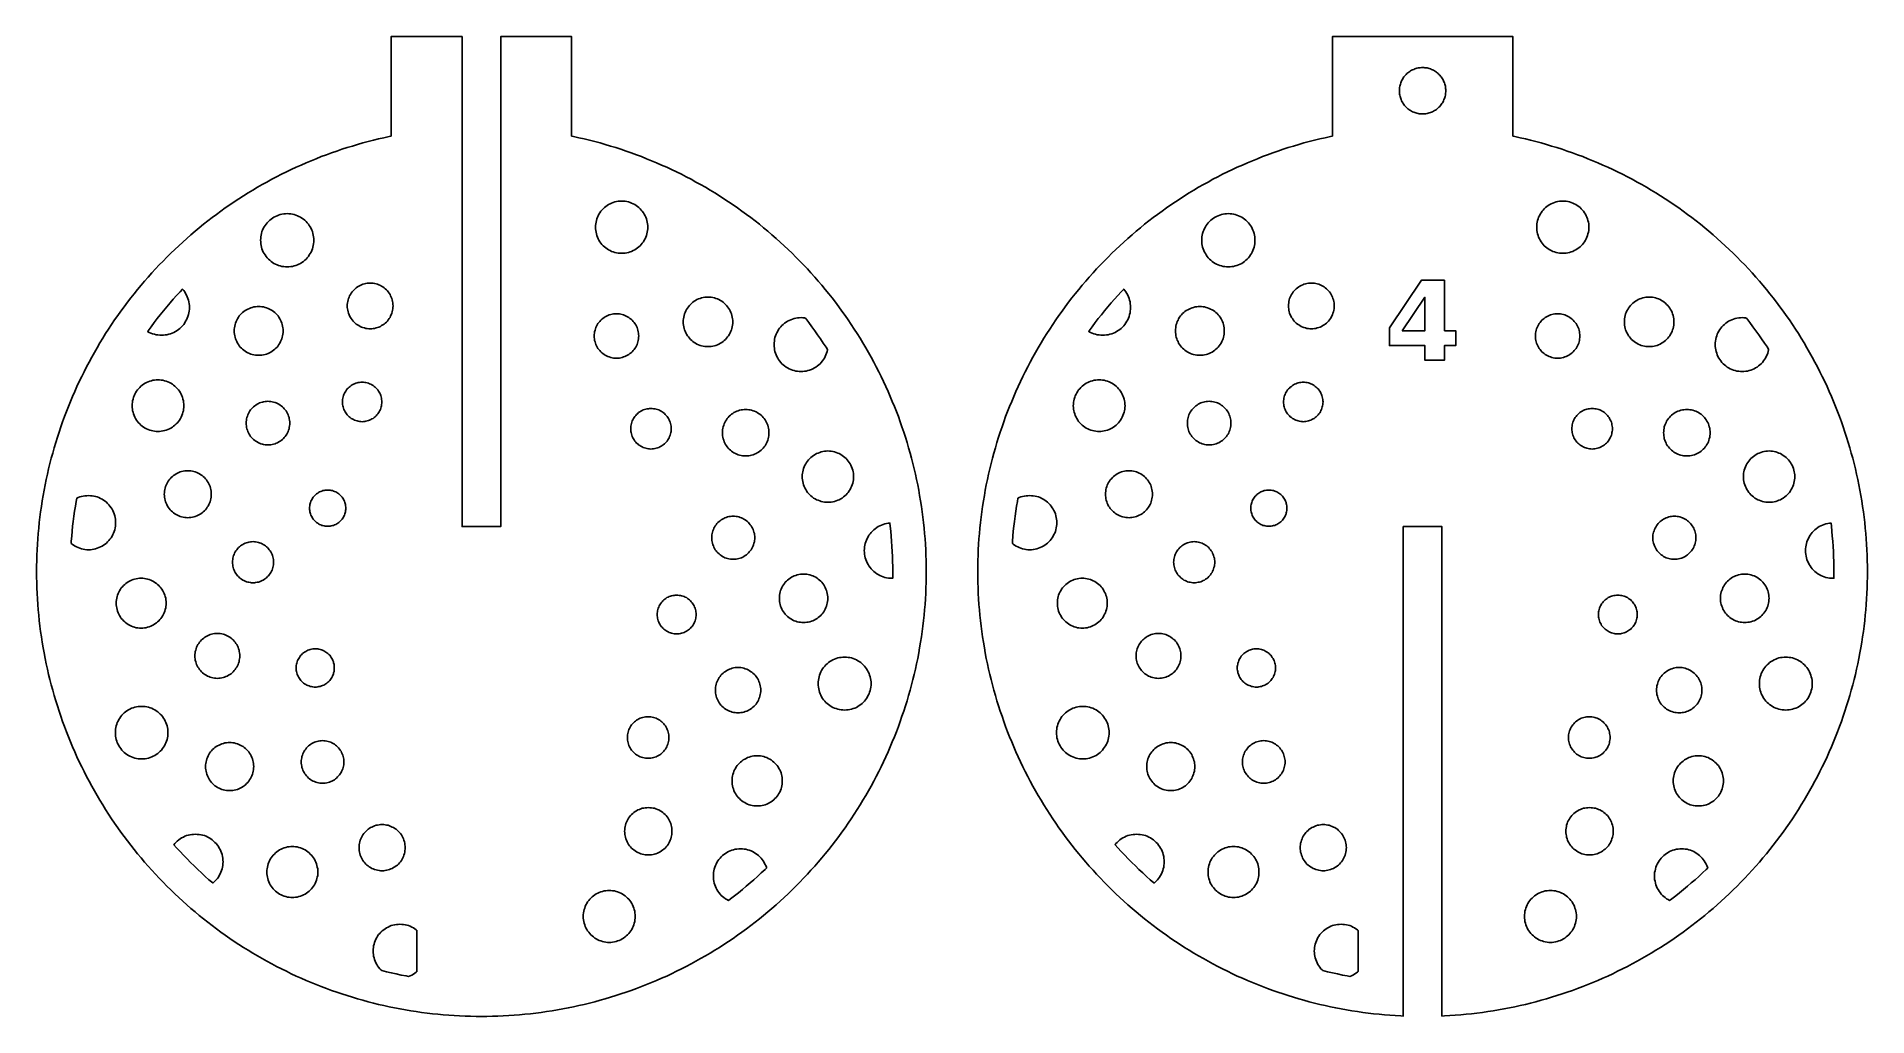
# Model space of a CAD drawing. Header units: millimetres. Extents: x -34 to 108, y -34 to 42.
import ezdxf

# ---------------------------------------------------------------- set-up
doc = ezdxf.new("R2010")
doc.units = ezdxf.units.MM
doc.layers.add('CUT', color=1, linetype='Continuous')
doc.layers.add('ENGRAVE', color=7, linetype='Continuous')

msp = doc.modelspace()

# ---------------------------------------------------------------- linework, layer by layer
at = {"layer": 'CUT'}
for points in [[(34.48, -1.27), (34.46, -1.69), (34.44, -2.12), (34.41, -2.54), (34.37, -2.96), (34.33, -3.38), (34.29, -3.8), (34.24, -4.22), (34.19, -4.64), (34.13, -5.06), (34.06, -5.48), (33.99, -5.9), (33.92, -6.31), (33.84, -6.73), (33.75, -7.15), (33.66, -7.56), (33.57, -7.97), (33.47, -8.38), (33.36, -8.79), (33.25, -9.2), (33.13, -9.61), (33.01, -10.01), (32.89, -10.42), (32.76, -10.82), (32.62, -11.22), (32.48, -11.62), (32.34, -12.02), (32.19, -12.42), (32.03, -12.81), (31.87, -13.2), (31.71, -13.59), (31.54, -13.98), (31.37, -14.37), (31.19, -14.75), (31, -15.13), (30.82, -15.51), (30.62, -15.89), (30.43, -16.26), (30.22, -16.64), (30.02, -17), (29.81, -17.37), (29.59, -17.74), (29.37, -18.1), (29.15, -18.46), (28.92, -18.81), (28.69, -19.17), (28.45, -19.52), (28.21, -19.87), (27.96, -20.21), (27.71, -20.55), (27.46, -20.89), (27.2, -21.23), (26.94, -21.56), (26.67, -21.89), (26.4, -22.21), (26.12, -22.53), (25.85, -22.85), (25.56, -23.17), (25.28, -23.48), (24.99, -23.79), (24.69, -24.09), (24.4, -24.4), (24.09, -24.69), (23.79, -24.99), (23.48, -25.28), (23.17, -25.56), (22.85, -25.85), (22.53, -26.12), (22.21, -26.4), (21.89, -26.67), (21.56, -26.94), (21.23, -27.2), (20.89, -27.46), (20.55, -27.71), (20.21, -27.96), (19.87, -28.21), (19.52, -28.45), (19.17, -28.69), (18.81, -28.92), (18.46, -29.15), (18.1, -29.37), (17.74, -29.59), (17.37, -29.81), (17, -30.02), (16.64, -30.22), (16.26, -30.43), (15.89, -30.62), (15.51, -30.82), (15.13, -31), (14.75, -31.19), (14.37, -31.37), (13.98, -31.54), (13.59, -31.71), (13.2, -31.87), (12.81, -32.03), (12.42, -32.19), (12.02, -32.34), (11.62, -32.48), (11.22, -32.62), (10.82, -32.76), (10.42, -32.89), (10.01, -33.01), (9.61, -33.13), (9.2, -33.25), (8.79, -33.36), (8.38, -33.47), (7.97, -33.57), (7.56, -33.66), (7.15, -33.75), (6.73, -33.84), (6.31, -33.92), (5.9, -33.99), (5.48, -34.06), (5.06, -34.13), (4.64, -34.19), (4.22, -34.24), (3.8, -34.29), (3.38, -34.33), (2.96, -34.37), (2.54, -34.41), (2.12, -34.44), (1.69, -34.46), (1.27, -34.48), (0.85, -34.49), (0.42, -34.5), (0, -34.5), (-0.42, -34.5), (-0.85, -34.49), (-1.27, -34.48), (-1.69, -34.46), (-2.12, -34.44), (-2.54, -34.41), (-2.96, -34.37), (-3.38, -34.33), (-3.8, -34.29), (-4.22, -34.24), (-4.64, -34.19), (-5.06, -34.13), (-5.48, -34.06), (-5.9, -33.99), (-6.31, -33.92), (-6.73, -33.84), (-7.15, -33.75), (-7.56, -33.66), (-7.97, -33.57), (-8.38, -33.47), (-8.79, -33.36), (-9.2, -33.25), (-9.61, -33.13), (-10.01, -33.01), (-10.42, -32.89), (-10.82, -32.76), (-11.22, -32.62), (-11.62, -32.48), (-12.02, -32.34), (-12.42, -32.19), (-12.81, -32.03), (-13.2, -31.87), (-13.59, -31.71), (-13.98, -31.54), (-14.37, -31.37), (-14.75, -31.19), (-15.13, -31), (-15.51, -30.82), (-15.89, -30.62), (-16.26, -30.43), (-16.64, -30.22), (-17, -30.02), (-17.37, -29.81), (-17.74, -29.59), (-18.1, -29.37), (-18.46, -29.15), (-18.81, -28.92), (-19.17, -28.69), (-19.52, -28.45), (-19.87, -28.21), (-20.21, -27.96), (-20.55, -27.71), (-20.89, -27.46), (-21.23, -27.2), (-21.56, -26.94), (-21.89, -26.67), (-22.21, -26.4), (-22.53, -26.12), (-22.85, -25.85), (-23.17, -25.56), (-23.48, -25.28), (-23.79, -24.99), (-24.09, -24.69), (-24.4, -24.4), (-24.69, -24.09), (-24.99, -23.79), (-25.28, -23.48), (-25.56, -23.17), (-25.85, -22.85), (-26.12, -22.53), (-26.4, -22.21), (-26.67, -21.89), (-26.94, -21.56), (-27.2, -21.23), (-27.46, -20.89), (-27.71, -20.55), (-27.96, -20.21), (-28.21, -19.87), (-28.45, -19.52), (-28.69, -19.17), (-28.92, -18.81), (-29.15, -18.46), (-29.37, -18.1), (-29.59, -17.74), (-29.81, -17.37), (-30.02, -17), (-30.22, -16.64), (-30.43, -16.26), (-30.62, -15.89), (-30.82, -15.51), (-31, -15.13), (-31.19, -14.75), (-31.37, -14.37), (-31.54, -13.98), (-31.71, -13.59), (-31.87, -13.2), (-32.03, -12.81), (-32.19, -12.42), (-32.34, -12.02), (-32.48, -11.62), (-32.62, -11.22), (-32.76, -10.82), (-32.89, -10.42), (-33.01, -10.01), (-33.13, -9.61), (-33.25, -9.2), (-33.36, -8.79), (-33.47, -8.38), (-33.57, -7.97), (-33.66, -7.56), (-33.75, -7.15), (-33.84, -6.73), (-33.92, -6.31), (-33.99, -5.9), (-34.06, -5.48), (-34.13, -5.06), (-34.19, -4.64), (-34.24, -4.22), (-34.29, -3.8), (-34.33, -3.38), (-34.37, -2.96), (-34.41, -2.54), (-34.44, -2.12), (-34.46, -1.69), (-34.48, -1.27), (-34.49, -0.85), (-34.5, -0.42), (-34.5, 0), (-34.5, 0.42), (-34.49, 0.85), (-34.48, 1.27), (-34.46, 1.69), (-34.44, 2.12), (-34.41, 2.54), (-34.37, 2.96), (-34.33, 3.38), (-34.29, 3.8), (-34.24, 4.22), (-34.19, 4.64), (-34.13, 5.06), (-34.06, 5.48), (-33.99, 5.9), (-33.92, 6.31), (-33.84, 6.73), (-33.75, 7.15), (-33.66, 7.56), (-33.57, 7.97), (-33.47, 8.38), (-33.36, 8.79), (-33.25, 9.2), (-33.13, 9.61), (-33.01, 10.01), (-32.89, 10.42), (-32.76, 10.82), (-32.62, 11.22), (-32.48, 11.62), (-32.34, 12.02), (-32.19, 12.42), (-32.03, 12.81), (-31.87, 13.2), (-31.71, 13.59), (-31.54, 13.98), (-31.37, 14.37), (-31.19, 14.75), (-31, 15.13), (-30.82, 15.51), (-30.62, 15.89), (-30.43, 16.26), (-30.22, 16.64), (-30.02, 17), (-29.81, 17.37), (-29.59, 17.74), (-29.37, 18.1), (-29.15, 18.46), (-28.92, 18.81), (-28.69, 19.17), (-28.45, 19.52), (-28.21, 19.87), (-27.96, 20.21), (-27.71, 20.55), (-27.46, 20.89), (-27.2, 21.23), (-26.94, 21.56), (-26.67, 21.89), (-26.4, 22.21), (-26.12, 22.53), (-25.85, 22.85), (-25.56, 23.17), (-25.28, 23.48), (-24.99, 23.79), (-24.69, 24.09), (-24.4, 24.4), (-24.09, 24.69), (-23.79, 24.99), (-23.48, 25.28), (-23.17, 25.56), (-22.85, 25.85), (-22.53, 26.12), (-22.21, 26.4), (-21.89, 26.67), (-21.56, 26.94), (-21.23, 27.2), (-20.89, 27.46), (-20.55, 27.71), (-20.21, 27.96), (-19.87, 28.21), (-19.52, 28.45), (-19.17, 28.69), (-18.81, 28.92), (-18.46, 29.15), (-18.1, 29.37), (-17.74, 29.59), (-17.37, 29.81), (-17, 30.02), (-16.64, 30.22), (-16.26, 30.43), (-15.89, 30.62), (-15.51, 30.82), (-15.13, 31), (-14.75, 31.19), (-14.37, 31.37), (-13.98, 31.54), (-13.59, 31.71), (-13.2, 31.87), (-12.81, 32.03), (-12.42, 32.19), (-12.02, 32.34), (-11.62, 32.48), (-11.22, 32.62), (-10.82, 32.76), (-10.42, 32.89), (-10.01, 33.01), (-9.61, 33.13), (-9.2, 33.25), (-8.79, 33.36), (-8.38, 33.47), (-7.97, 33.57), (-7.56, 33.66), (-7.15, 33.75), (-7, 33.78), (-7, 41.5), (-1.5, 41.5), (-1.5, 3.5), (1.5, 3.5), (1.5, 41.5), (7, 41.5), (7, 33.78), (7.15, 33.75), (7.56, 33.66), (7.97, 33.57), (8.38, 33.47), (8.79, 33.36), (9.2, 33.25), (9.61, 33.13), (10.01, 33.01), (10.42, 32.89), (10.82, 32.76), (11.22, 32.62), (11.62, 32.48), (12.02, 32.34), (12.42, 32.19), (12.81, 32.03), (13.2, 31.87), (13.59, 31.71), (13.98, 31.54), (14.37, 31.37), (14.75, 31.19), (15.13, 31), (15.51, 30.82), (15.89, 30.62), (16.26, 30.43), (16.64, 30.22), (17, 30.02), (17.37, 29.81), (17.74, 29.59), (18.1, 29.37), (18.46, 29.15), (18.81, 28.92), (19.17, 28.69), (19.52, 28.45), (19.87, 28.21), (20.21, 27.96), (20.55, 27.71), (20.89, 27.46), (21.23, 27.2), (21.56, 26.94), (21.89, 26.67), (22.21, 26.4), (22.53, 26.12), (22.85, 25.85), (23.17, 25.56), (23.48, 25.28), (23.79, 24.99), (24.09, 24.69), (24.4, 24.4), (24.69, 24.09), (24.99, 23.79), (25.28, 23.48), (25.56, 23.17), (25.85, 22.85), (26.12, 22.53), (26.4, 22.21), (26.67, 21.89), (26.94, 21.56), (27.2, 21.23), (27.46, 20.89), (27.71, 20.55), (27.96, 20.21), (28.21, 19.87), (28.45, 19.52), (28.69, 19.17), (28.92, 18.81), (29.15, 18.46), (29.37, 18.1), (29.59, 17.74), (29.81, 17.37), (30.02, 17), (30.22, 16.64), (30.43, 16.26), (30.62, 15.89), (30.82, 15.51), (31, 15.13), (31.19, 14.75), (31.37, 14.37), (31.54, 13.98), (31.71, 13.59), (31.87, 13.2), (32.03, 12.81), (32.19, 12.42), (32.34, 12.02), (32.48, 11.62), (32.62, 11.22), (32.76, 10.82), (32.89, 10.42), (33.01, 10.01), (33.13, 9.61), (33.25, 9.2), (33.36, 8.79), (33.47, 8.38), (33.57, 7.97), (33.66, 7.56), (33.75, 7.15), (33.84, 6.73), (33.92, 6.31), (33.99, 5.9), (34.06, 5.48), (34.13, 5.06), (34.19, 4.64), (34.24, 4.22), (34.29, 3.8), (34.33, 3.38), (34.37, 2.96), (34.41, 2.54), (34.44, 2.12), (34.46, 1.69), (34.48, 1.27), (34.49, 0.85), (34.5, 0.42), (34.5, 0), (34.5, -0.42), (34.49, -0.85), (34.48, -1.27)], [(107.46, -1.69), (107.44, -2.12), (107.41, -2.54), (107.37, -2.96), (107.33, -3.38), (107.29, -3.8), (107.24, -4.22), (107.19, -4.64), (107.13, -5.06), (107.06, -5.48), (106.99, -5.9), (106.92, -6.31), (106.84, -6.73), (106.75, -7.15), (106.66, -7.56), (106.57, -7.97), (106.47, -8.38), (106.36, -8.79), (106.25, -9.2), (106.13, -9.61), (106.01, -10.01), (105.89, -10.42), (105.76, -10.82), (105.62, -11.22), (105.48, -11.62), (105.34, -12.02), (105.19, -12.42), (105.03, -12.81), (104.87, -13.2), (104.71, -13.59), (104.54, -13.98), (104.37, -14.37), (104.19, -14.75), (104, -15.13), (103.82, -15.51), (103.62, -15.89), (103.43, -16.26), (103.22, -16.64), (103.02, -17), (102.81, -17.37), (102.59, -17.74), (102.37, -18.1), (102.15, -18.46), (101.92, -18.81), (101.69, -19.17), (101.45, -19.52), (101.21, -19.87), (100.96, -20.21), (100.71, -20.55), (100.46, -20.89), (100.2, -21.23), (99.94, -21.56), (99.67, -21.89), (99.4, -22.21), (99.12, -22.53), (98.85, -22.85), (98.56, -23.17), (98.28, -23.48), (97.99, -23.79), (97.69, -24.09), (97.4, -24.4), (97.09, -24.69), (96.79, -24.99), (96.48, -25.28), (96.17, -25.56), (95.85, -25.85), (95.53, -26.12), (95.21, -26.4), (94.89, -26.67), (94.56, -26.94), (94.23, -27.2), (93.89, -27.46), (93.55, -27.71), (93.21, -27.96), (92.87, -28.21), (92.52, -28.45), (92.17, -28.69), (91.81, -28.92), (91.46, -29.15), (91.1, -29.37), (90.74, -29.59), (90.37, -29.81), (90, -30.02), (89.64, -30.22), (89.26, -30.43), (88.89, -30.62), (88.51, -30.82), (88.13, -31), (87.75, -31.19), (87.37, -31.37), (86.98, -31.54), (86.59, -31.71), (86.2, -31.87), (85.81, -32.03), (85.42, -32.19), (85.02, -32.34), (84.62, -32.48), (84.22, -32.62), (83.82, -32.76), (83.42, -32.89), (83.01, -33.01), (82.61, -33.13), (82.2, -33.25), (81.79, -33.36), (81.38, -33.47), (80.97, -33.57), (80.56, -33.66), (80.15, -33.75), (79.73, -33.84), (79.31, -33.92), (78.9, -33.99), (78.48, -34.06), (78.06, -34.13), (77.64, -34.19), (77.22, -34.24), (76.8, -34.29), (76.38, -34.33), (75.96, -34.37), (75.54, -34.41), (75.12, -34.44), (74.69, -34.46), (74.5, -34.47), (74.5, 3.5), (71.5, 3.5), (71.5, -34.47), (71.31, -34.46), (70.88, -34.44), (70.46, -34.41), (70.04, -34.37), (69.62, -34.33), (69.2, -34.29), (68.78, -34.24), (68.36, -34.19), (67.94, -34.13), (67.52, -34.06), (67.1, -33.99), (66.69, -33.92), (66.27, -33.84), (65.85, -33.75), (65.44, -33.66), (65.03, -33.57), (64.62, -33.47), (64.21, -33.36), (63.8, -33.25), (63.39, -33.13), (62.99, -33.01), (62.58, -32.89), (62.18, -32.76), (61.78, -32.62), (61.38, -32.48), (60.98, -32.34), (60.58, -32.19), (60.19, -32.03), (59.8, -31.87), (59.41, -31.71), (59.02, -31.54), (58.63, -31.37), (58.25, -31.19), (57.87, -31), (57.49, -30.82), (57.11, -30.62), (56.74, -30.43), (56.36, -30.22), (56, -30.02), (55.63, -29.81), (55.26, -29.59), (54.9, -29.37), (54.54, -29.15), (54.19, -28.92), (53.83, -28.69), (53.48, -28.45), (53.13, -28.21), (52.79, -27.96), (52.45, -27.71), (52.11, -27.46), (51.77, -27.2), (51.44, -26.94), (51.11, -26.67), (50.79, -26.4), (50.47, -26.12), (50.15, -25.85), (49.83, -25.56), (49.52, -25.28), (49.21, -24.99), (48.91, -24.69), (48.6, -24.4), (48.31, -24.09), (48.01, -23.79), (47.72, -23.48), (47.44, -23.17), (47.15, -22.85), (46.88, -22.53), (46.6, -22.21), (46.33, -21.89), (46.06, -21.56), (45.8, -21.23), (45.54, -20.89), (45.29, -20.55), (45.04, -20.21), (44.79, -19.87), (44.55, -19.52), (44.31, -19.17), (44.08, -18.81), (43.85, -18.46), (43.63, -18.1), (43.41, -17.74), (43.19, -17.37), (42.98, -17), (42.78, -16.64), (42.57, -16.26), (42.38, -15.89), (42.18, -15.51), (42, -15.13), (41.81, -14.75), (41.63, -14.37), (41.46, -13.98), (41.29, -13.59), (41.13, -13.2), (40.97, -12.81), (40.81, -12.42), (40.66, -12.02), (40.52, -11.62), (40.38, -11.22), (40.24, -10.82), (40.11, -10.42), (39.99, -10.01), (39.87, -9.61), (39.75, -9.2), (39.64, -8.79), (39.53, -8.38), (39.43, -7.97), (39.34, -7.56), (39.25, -7.15), (39.16, -6.73), (39.08, -6.31), (39.01, -5.9), (38.94, -5.48), (38.87, -5.06), (38.81, -4.64), (38.76, -4.22), (38.71, -3.8), (38.67, -3.38), (38.63, -2.96), (38.59, -2.54), (38.56, -2.12), (38.54, -1.69), (38.52, -1.27), (38.51, -0.85), (38.5, -0.42), (38.5, 0), (38.5, 0.42), (38.51, 0.85), (38.52, 1.27), (38.54, 1.69), (38.56, 2.12), (38.59, 2.54), (38.63, 2.96), (38.67, 3.38), (38.71, 3.8), (38.76, 4.22), (38.81, 4.64), (38.87, 5.06), (38.94, 5.48), (39.01, 5.9), (39.08, 6.31), (39.16, 6.73), (39.25, 7.15), (39.34, 7.56), (39.43, 7.97), (39.53, 8.38), (39.64, 8.79), (39.75, 9.2), (39.87, 9.61), (39.99, 10.01), (40.11, 10.42), (40.24, 10.82), (40.38, 11.22), (40.52, 11.62), (40.66, 12.02), (40.81, 12.42), (40.97, 12.81), (41.13, 13.2), (41.29, 13.59), (41.46, 13.98), (41.63, 14.37), (41.81, 14.75), (42, 15.13), (42.18, 15.51), (42.38, 15.89), (42.57, 16.26), (42.78, 16.64), (42.98, 17), (43.19, 17.37), (43.41, 17.74), (43.63, 18.1), (43.85, 18.46), (44.08, 18.81), (44.31, 19.17), (44.55, 19.52), (44.79, 19.87), (45.04, 20.21), (45.29, 20.55), (45.54, 20.89), (45.8, 21.23), (46.06, 21.56), (46.33, 21.89), (46.6, 22.21), (46.88, 22.53), (47.15, 22.85), (47.44, 23.17), (47.72, 23.48), (48.01, 23.79), (48.31, 24.09), (48.6, 24.4), (48.91, 24.69), (49.21, 24.99), (49.52, 25.28), (49.83, 25.56), (50.15, 25.85), (50.47, 26.12), (50.79, 26.4), (51.11, 26.67), (51.44, 26.94), (51.77, 27.2), (52.11, 27.46), (52.45, 27.71), (52.79, 27.96), (53.13, 28.21), (53.48, 28.45), (53.83, 28.69), (54.19, 28.92), (54.54, 29.15), (54.9, 29.37), (55.26, 29.59), (55.63, 29.81), (56, 30.02), (56.36, 30.22), (56.74, 30.43), (57.11, 30.62), (57.49, 30.82), (57.87, 31), (58.25, 31.19), (58.63, 31.37), (59.02, 31.54), (59.41, 31.71), (59.8, 31.87), (60.19, 32.03), (60.58, 32.19), (60.98, 32.34), (61.38, 32.48), (61.78, 32.62), (62.18, 32.76), (62.58, 32.89), (62.99, 33.01), (63.39, 33.13), (63.8, 33.25), (64.21, 33.36), (64.62, 33.47), (65.03, 33.57), (65.44, 33.66), (65.85, 33.75), (66, 33.78), (66, 41.5), (80, 41.5), (80, 33.78), (80.15, 33.75), (80.56, 33.66), (80.97, 33.57), (81.38, 33.47), (81.79, 33.36), (82.2, 33.25), (82.61, 33.13), (83.01, 33.01), (83.42, 32.89), (83.82, 32.76), (84.22, 32.62), (84.62, 32.48), (85.02, 32.34), (85.42, 32.19), (85.81, 32.03), (86.2, 31.87), (86.59, 31.71), (86.98, 31.54), (87.37, 31.37), (87.75, 31.19), (88.13, 31), (88.51, 30.82), (88.89, 30.62), (89.26, 30.43), (89.64, 30.22), (90, 30.02), (90.37, 29.81), (90.74, 29.59), (91.1, 29.37), (91.46, 29.15), (91.81, 28.92), (92.17, 28.69), (92.52, 28.45), (92.87, 28.21), (93.21, 27.96), (93.55, 27.71), (93.89, 27.46), (94.23, 27.2), (94.56, 26.94), (94.89, 26.67), (95.21, 26.4), (95.53, 26.12), (95.85, 25.85), (96.17, 25.56), (96.48, 25.28), (96.79, 24.99), (97.09, 24.69), (97.4, 24.4), (97.69, 24.09), (97.99, 23.79), (98.28, 23.48), (98.56, 23.17), (98.85, 22.85), (99.12, 22.53), (99.4, 22.21), (99.67, 21.89), (99.94, 21.56), (100.2, 21.23), (100.46, 20.89), (100.71, 20.55), (100.96, 20.21), (101.21, 19.87), (101.45, 19.52), (101.69, 19.17), (101.92, 18.81), (102.15, 18.46), (102.37, 18.1), (102.59, 17.74), (102.81, 17.37), (103.02, 17), (103.22, 16.64), (103.43, 16.26), (103.62, 15.89), (103.82, 15.51), (104, 15.13), (104.19, 14.75), (104.37, 14.37), (104.54, 13.98), (104.71, 13.59), (104.87, 13.2), (105.03, 12.81), (105.19, 12.42), (105.34, 12.02), (105.48, 11.62), (105.62, 11.22), (105.76, 10.82), (105.89, 10.42), (106.01, 10.01), (106.13, 9.61), (106.25, 9.2), (106.36, 8.79), (106.47, 8.38), (106.57, 7.97), (106.66, 7.56), (106.75, 7.15), (106.84, 6.73), (106.92, 6.31), (106.99, 5.9), (107.06, 5.48), (107.13, 5.06), (107.19, 4.64), (107.24, 4.22), (107.29, 3.8), (107.33, 3.38), (107.37, 2.96), (107.41, 2.54), (107.44, 2.12), (107.46, 1.69), (107.48, 1.27), (107.49, 0.85), (107.5, 0.42), (107.5, 0), (107.5, -0.42), (107.49, -0.85), (107.48, -1.27), (107.46, -1.69)], [(74.8, 37.39), (74.79, 37.48), (74.78, 37.56), (74.77, 37.65), (74.75, 37.74), (74.72, 37.82), (74.69, 37.91), (74.66, 37.99), (74.63, 38.07), (74.59, 38.15), (74.54, 38.23), (74.5, 38.3), (74.45, 38.37), (74.39, 38.44), (74.33, 38.51), (74.27, 38.57), (74.21, 38.63), (74.14, 38.69), (74.07, 38.75), (74, 38.8), (73.93, 38.84), (73.85, 38.89), (73.77, 38.93), (73.69, 38.96), (73.61, 38.99), (73.52, 39.02), (73.44, 39.05), (73.35, 39.07), (73.26, 39.08), (73.18, 39.09), (73.09, 39.1), (73, 39.1), (72.91, 39.1), (72.82, 39.09), (72.74, 39.08), (72.65, 39.07), (72.56, 39.05), (72.48, 39.02), (72.39, 38.99), (72.31, 38.96), (72.23, 38.93), (72.15, 38.89), (72.07, 38.84), (72, 38.8), (71.93, 38.75), (71.86, 38.69), (71.79, 38.63), (71.73, 38.57), (71.67, 38.51), (71.61, 38.44), (71.55, 38.37), (71.5, 38.3), (71.46, 38.23), (71.41, 38.15), (71.37, 38.07), (71.34, 37.99), (71.31, 37.91), (71.28, 37.82), (71.25, 37.74), (71.23, 37.65), (71.22, 37.56), (71.21, 37.48), (71.2, 37.39), (71.2, 37.3), (71.2, 37.21), (71.21, 37.12), (71.22, 37.04), (71.23, 36.95), (71.25, 36.86), (71.28, 36.78), (71.31, 36.69), (71.34, 36.61), (71.37, 36.53), (71.41, 36.45), (71.46, 36.37), (71.5, 36.3), (71.55, 36.23), (71.61, 36.16), (71.67, 36.09), (71.73, 36.03), (71.79, 35.97), (71.86, 35.91), (71.93, 35.85), (72, 35.8), (72.07, 35.76), (72.15, 35.71), (72.23, 35.67), (72.31, 35.64), (72.39, 35.61), (72.48, 35.58), (72.56, 35.55), (72.65, 35.53), (72.74, 35.52), (72.82, 35.51), (72.91, 35.5), (73, 35.5), (73.09, 35.5), (73.18, 35.51), (73.26, 35.52), (73.35, 35.53), (73.44, 35.55), (73.52, 35.58), (73.61, 35.61), (73.69, 35.64), (73.77, 35.67), (73.85, 35.71), (73.93, 35.76), (74, 35.8), (74.07, 35.85), (74.14, 35.91), (74.21, 35.97), (74.27, 36.03), (74.33, 36.09), (74.39, 36.16), (74.45, 36.23), (74.5, 36.3), (74.54, 36.37), (74.59, 36.45), (74.63, 36.53), (74.66, 36.61), (74.69, 36.69), (74.72, 36.78), (74.75, 36.86), (74.77, 36.95), (74.78, 37.04), (74.79, 37.12), (74.8, 37.21), (74.8, 37.3), (74.8, 37.39)], [(12.75, 25.94), (12.8, 26.06), (12.83, 26.19), (12.86, 26.32), (12.89, 26.45), (12.9, 26.58), (12.9, 26.72), (12.9, 26.85), (12.89, 26.98), (12.86, 27.11), (12.83, 27.24), (12.8, 27.37), (12.75, 27.49), (12.69, 27.61), (12.63, 27.73), (12.56, 27.84), (12.48, 27.95), (12.4, 28.05), (12.31, 28.15), (12.21, 28.24), (12.11, 28.33), (12, 28.4), (11.89, 28.47), (11.77, 28.54), (11.65, 28.59), (11.53, 28.64), (11.4, 28.68), (11.27, 28.71), (11.14, 28.73), (11.01, 28.74), (10.88, 28.74), (10.74, 28.74), (10.61, 28.73), (10.48, 28.71), (10.35, 28.68), (10.22, 28.64), (10.1, 28.59), (9.98, 28.54), (9.86, 28.47), (9.75, 28.4), (9.64, 28.33), (9.54, 28.24), (9.44, 28.15), (9.35, 28.05), (9.27, 27.95), (9.19, 27.84), (9.12, 27.73), (9.06, 27.61), (9, 27.49), (8.96, 27.37), (8.92, 27.24), (8.89, 27.11), (8.87, 26.98), (8.85, 26.85), (8.85, 26.72), (8.85, 26.58), (8.87, 26.45), (8.89, 26.32), (8.92, 26.19), (8.96, 26.06), (9, 25.94), (9.06, 25.82), (9.12, 25.7), (9.19, 25.59), (9.27, 25.48), (9.35, 25.38), (9.44, 25.28), (9.54, 25.19), (9.64, 25.11), (9.75, 25.03), (9.86, 24.96), (9.98, 24.9), (10.1, 24.84), (10.22, 24.8), (10.35, 24.76), (10.48, 24.73), (10.61, 24.71), (10.74, 24.69), (10.88, 24.69), (11.01, 24.69), (11.14, 24.71), (11.27, 24.73), (11.4, 24.76), (11.53, 24.8), (11.65, 24.84), (11.77, 24.9), (11.89, 24.96), (12, 25.03), (12.11, 25.11), (12.21, 25.19), (12.31, 25.28), (12.4, 25.38), (12.48, 25.48), (12.56, 25.59), (12.63, 25.7), (12.69, 25.82), (12.75, 25.94)], [(85.8, 26.06), (85.83, 26.19), (85.86, 26.32), (85.89, 26.45), (85.9, 26.58), (85.9, 26.72), (85.9, 26.85), (85.89, 26.98), (85.86, 27.11), (85.83, 27.24), (85.8, 27.37), (85.75, 27.49), (85.69, 27.61), (85.63, 27.73), (85.56, 27.84), (85.48, 27.95), (85.4, 28.05), (85.31, 28.15), (85.21, 28.24), (85.11, 28.33), (85, 28.4), (84.89, 28.47), (84.77, 28.54), (84.65, 28.59), (84.53, 28.64), (84.4, 28.68), (84.27, 28.71), (84.14, 28.73), (84.01, 28.74), (83.88, 28.74), (83.74, 28.74), (83.61, 28.73), (83.48, 28.71), (83.35, 28.68), (83.22, 28.64), (83.1, 28.59), (82.98, 28.54), (82.86, 28.47), (82.75, 28.4), (82.64, 28.33), (82.54, 28.24), (82.44, 28.15), (82.35, 28.05), (82.27, 27.95), (82.19, 27.84), (82.12, 27.73), (82.06, 27.61), (82, 27.49), (81.96, 27.37), (81.92, 27.24), (81.89, 27.11), (81.87, 26.98), (81.85, 26.85), (81.85, 26.72), (81.85, 26.58), (81.87, 26.45), (81.89, 26.32), (81.92, 26.19), (81.96, 26.06), (82, 25.94), (82.06, 25.82), (82.12, 25.7), (82.19, 25.59), (82.27, 25.48), (82.35, 25.38), (82.44, 25.28), (82.54, 25.19), (82.64, 25.11), (82.75, 25.03), (82.86, 24.96), (82.98, 24.9), (83.1, 24.84), (83.22, 24.8), (83.35, 24.76), (83.48, 24.73), (83.61, 24.71), (83.74, 24.69), (83.88, 24.69), (84.01, 24.69), (84.14, 24.71), (84.27, 24.73), (84.4, 24.76), (84.53, 24.8), (84.65, 24.84), (84.77, 24.9), (84.89, 24.96), (85, 25.03), (85.11, 25.11), (85.21, 25.19), (85.31, 25.28), (85.4, 25.38), (85.48, 25.48), (85.56, 25.59), (85.63, 25.7), (85.69, 25.82), (85.75, 25.94), (85.8, 26.06)], [(-13.11, 25.04), (-13.07, 25.17), (-13.04, 25.3), (-13.02, 25.43), (-13, 25.57), (-13, 25.7), (-13, 25.84), (-13.02, 25.97), (-13.04, 26.11), (-13.07, 26.24), (-13.11, 26.37), (-13.16, 26.49), (-13.21, 26.62), (-13.27, 26.74), (-13.35, 26.85), (-13.42, 26.96), (-13.51, 27.06), (-13.6, 27.16), (-13.7, 27.26), (-13.81, 27.34), (-13.92, 27.42), (-14.03, 27.49), (-14.15, 27.55), (-14.27, 27.61), (-14.4, 27.66), (-14.53, 27.7), (-14.66, 27.73), (-14.79, 27.75), (-14.93, 27.76), (-15.06, 27.77), (-15.2, 27.76), (-15.33, 27.75), (-15.47, 27.73), (-15.6, 27.7), (-15.73, 27.66), (-15.85, 27.61), (-15.98, 27.55), (-16.1, 27.49), (-16.21, 27.42), (-16.32, 27.34), (-16.42, 27.26), (-16.52, 27.16), (-16.62, 27.06), (-16.7, 26.96), (-16.78, 26.85), (-16.85, 26.74), (-16.92, 26.62), (-16.97, 26.49), (-17.02, 26.37), (-17.06, 26.24), (-17.09, 26.11), (-17.11, 25.97), (-17.12, 25.84), (-17.13, 25.7), (-17.12, 25.57), (-17.11, 25.43), (-17.09, 25.3), (-17.06, 25.17), (-17.02, 25.04), (-16.97, 24.91), (-16.92, 24.79), (-16.85, 24.67), (-16.78, 24.56), (-16.7, 24.45), (-16.62, 24.34), (-16.52, 24.24), (-16.42, 24.15), (-16.32, 24.06), (-16.21, 23.99), (-16.1, 23.91), (-15.98, 23.85), (-15.85, 23.79), (-15.73, 23.75), (-15.6, 23.71), (-15.47, 23.68), (-15.33, 23.66), (-15.2, 23.64), (-15.06, 23.64), (-14.93, 23.64), (-14.79, 23.66), (-14.66, 23.68), (-14.53, 23.71), (-14.4, 23.75), (-14.27, 23.79), (-14.15, 23.85), (-14.03, 23.91), (-13.92, 23.99), (-13.81, 24.06), (-13.7, 24.15), (-13.6, 24.24), (-13.51, 24.34), (-13.42, 24.45), (-13.35, 24.56), (-13.27, 24.67), (-13.21, 24.79), (-13.16, 24.91), (-13.11, 25.04)], [(59.93, 25.17), (59.96, 25.3), (59.98, 25.43), (60, 25.57), (60, 25.7), (60, 25.84), (59.98, 25.97), (59.96, 26.11), (59.93, 26.24), (59.89, 26.37), (59.84, 26.49), (59.79, 26.62), (59.73, 26.74), (59.65, 26.85), (59.58, 26.96), (59.49, 27.06), (59.4, 27.16), (59.3, 27.26), (59.19, 27.34), (59.08, 27.42), (58.97, 27.49), (58.85, 27.55), (58.73, 27.61), (58.6, 27.66), (58.47, 27.7), (58.34, 27.73), (58.21, 27.75), (58.07, 27.76), (57.94, 27.77), (57.8, 27.76), (57.67, 27.75), (57.53, 27.73), (57.4, 27.7), (57.27, 27.66), (57.15, 27.61), (57.02, 27.55), (56.9, 27.49), (56.79, 27.42), (56.68, 27.34), (56.58, 27.26), (56.48, 27.16), (56.38, 27.06), (56.3, 26.96), (56.22, 26.85), (56.15, 26.74), (56.08, 26.62), (56.03, 26.49), (55.98, 26.37), (55.94, 26.24), (55.91, 26.11), (55.89, 25.97), (55.88, 25.84), (55.87, 25.7), (55.88, 25.57), (55.89, 25.43), (55.91, 25.3), (55.94, 25.17), (55.98, 25.04), (56.03, 24.91), (56.08, 24.79), (56.15, 24.67), (56.22, 24.56), (56.3, 24.45), (56.38, 24.34), (56.48, 24.24), (56.58, 24.15), (56.68, 24.06), (56.79, 23.99), (56.9, 23.91), (57.02, 23.85), (57.15, 23.79), (57.27, 23.75), (57.4, 23.71), (57.53, 23.68), (57.67, 23.66), (57.8, 23.64), (57.94, 23.64), (58.07, 23.64), (58.21, 23.66), (58.34, 23.68), (58.47, 23.71), (58.6, 23.75), (58.73, 23.79), (58.85, 23.85), (58.97, 23.91), (59.08, 23.99), (59.19, 24.06), (59.3, 24.15), (59.4, 24.24), (59.49, 24.34), (59.58, 24.45), (59.65, 24.56), (59.73, 24.67), (59.79, 24.79), (59.84, 24.91), (59.89, 25.04), (59.93, 25.17)], [(-22.81, 19.67), (-22.76, 19.8), (-22.72, 19.94), (-22.69, 20.08), (-22.67, 20.21), (-22.65, 20.35), (-22.65, 20.5), (-22.65, 20.64), (-22.67, 20.78), (-22.69, 20.92), (-22.72, 21.05), (-22.76, 21.19), (-22.81, 21.32), (-22.87, 21.45), (-22.94, 21.58), (-23.01, 21.7), (-23.09, 21.81), (-23.18, 21.92), (-23.37, 21.71), (-23.64, 21.42), (-23.9, 21.13), (-24.15, 20.84), (-24.41, 20.54), (-24.66, 20.24), (-24.91, 19.93), (-25.15, 19.63), (-25.39, 19.32), (-25.62, 19), (-25.85, 18.69), (-25.89, 18.63), (-25.89, 18.63), (-25.76, 18.56), (-25.63, 18.5), (-25.5, 18.45), (-25.36, 18.41), (-25.23, 18.38), (-25.09, 18.36), (-24.95, 18.34), (-24.81, 18.34), (-24.67, 18.34), (-24.52, 18.36), (-24.39, 18.38), (-24.25, 18.41), (-24.11, 18.45), (-23.98, 18.5), (-23.85, 18.56), (-23.73, 18.63), (-23.61, 18.7), (-23.49, 18.78), (-23.38, 18.87), (-23.28, 18.97), (-23.18, 19.07), (-23.09, 19.18), (-23.01, 19.3), (-22.94, 19.42), (-22.87, 19.54), (-22.81, 19.67)], [(-6.99, 19.93), (-6.95, 20.04), (-6.91, 20.15), (-6.89, 20.27), (-6.87, 20.38), (-6.86, 20.5), (-6.85, 20.61), (-6.86, 20.73), (-6.87, 20.84), (-6.89, 20.96), (-6.91, 21.07), (-6.95, 21.18), (-6.99, 21.29), (-7.04, 21.4), (-7.09, 21.5), (-7.15, 21.6), (-7.22, 21.69), (-7.29, 21.78), (-7.37, 21.87), (-7.46, 21.94), (-7.55, 22.02), (-7.64, 22.09), (-7.74, 22.15), (-7.84, 22.2), (-7.95, 22.25), (-8.06, 22.29), (-8.17, 22.32), (-8.28, 22.35), (-8.39, 22.37), (-8.51, 22.38), (-8.63, 22.38), (-8.74, 22.38), (-8.86, 22.37), (-8.97, 22.35), (-9.08, 22.32), (-9.2, 22.29), (-9.3, 22.25), (-9.41, 22.2), (-9.51, 22.15), (-9.61, 22.09), (-9.71, 22.02), (-9.8, 21.94), (-9.88, 21.87), (-9.96, 21.78), (-10.03, 21.69), (-10.1, 21.6), (-10.16, 21.5), (-10.22, 21.4), (-10.26, 21.29), (-10.31, 21.18), (-10.34, 21.07), (-10.37, 20.96), (-10.38, 20.84), (-10.4, 20.73), (-10.4, 20.61), (-10.4, 20.5), (-10.38, 20.38), (-10.37, 20.27), (-10.34, 20.15), (-10.31, 20.04), (-10.26, 19.93), (-10.22, 19.83), (-10.16, 19.72), (-10.1, 19.63), (-10.03, 19.53), (-9.96, 19.44), (-9.88, 19.36), (-9.8, 19.28), (-9.71, 19.2), (-9.61, 19.14), (-9.51, 19.08), (-9.41, 19.02), (-9.3, 18.97), (-9.2, 18.93), (-9.08, 18.9), (-8.97, 18.87), (-8.86, 18.85), (-8.74, 18.84), (-8.63, 18.84), (-8.51, 18.84), (-8.39, 18.85), (-8.28, 18.87), (-8.17, 18.9), (-8.06, 18.93), (-7.95, 18.97), (-7.84, 19.02), (-7.74, 19.08), (-7.64, 19.14), (-7.55, 19.2), (-7.46, 19.28), (-7.37, 19.36), (-7.29, 19.44), (-7.22, 19.53), (-7.15, 19.63), (-7.09, 19.72), (-7.04, 19.83), (-6.99, 19.93)], [(50.24, 19.8), (50.28, 19.94), (50.31, 20.08), (50.33, 20.21), (50.35, 20.35), (50.35, 20.5), (50.35, 20.64), (50.33, 20.78), (50.31, 20.92), (50.28, 21.05), (50.24, 21.19), (50.19, 21.32), (50.13, 21.45), (50.06, 21.58), (49.99, 21.7), (49.91, 21.81), (49.82, 21.92), (49.63, 21.71), (49.36, 21.42), (49.1, 21.13), (48.85, 20.84), (48.59, 20.54), (48.34, 20.24), (48.09, 19.93), (47.85, 19.63), (47.61, 19.32), (47.38, 19), (47.15, 18.69), (47.11, 18.63), (47.11, 18.63), (47.24, 18.56), (47.37, 18.5), (47.5, 18.45), (47.64, 18.41), (47.77, 18.38), (47.91, 18.36), (48.05, 18.34), (48.19, 18.34), (48.33, 18.34), (48.48, 18.36), (48.61, 18.38), (48.75, 18.41), (48.89, 18.45), (49.02, 18.5), (49.15, 18.56), (49.27, 18.63), (49.39, 18.7), (49.51, 18.78), (49.62, 18.87), (49.72, 18.97), (49.82, 19.07), (49.91, 19.18), (49.99, 19.3), (50.06, 19.42), (50.13, 19.54), (50.19, 19.67), (50.24, 19.8)], [(66.05, 20.04), (66.09, 20.15), (66.11, 20.27), (66.13, 20.38), (66.14, 20.5), (66.15, 20.61), (66.14, 20.73), (66.13, 20.84), (66.11, 20.96), (66.09, 21.07), (66.05, 21.18), (66.01, 21.29), (65.96, 21.4), (65.91, 21.5), (65.85, 21.6), (65.78, 21.69), (65.71, 21.78), (65.63, 21.87), (65.54, 21.94), (65.45, 22.02), (65.36, 22.09), (65.26, 22.15), (65.16, 22.2), (65.05, 22.25), (64.94, 22.29), (64.83, 22.32), (64.72, 22.35), (64.61, 22.37), (64.49, 22.38), (64.37, 22.38), (64.26, 22.38), (64.14, 22.37), (64.03, 22.35), (63.92, 22.32), (63.8, 22.29), (63.7, 22.25), (63.59, 22.2), (63.49, 22.15), (63.39, 22.09), (63.29, 22.02), (63.2, 21.94), (63.12, 21.87), (63.04, 21.78), (62.97, 21.69), (62.9, 21.6), (62.84, 21.5), (62.78, 21.4), (62.74, 21.29), (62.69, 21.18), (62.66, 21.07), (62.63, 20.96), (62.62, 20.84), (62.6, 20.73), (62.6, 20.61), (62.6, 20.5), (62.62, 20.38), (62.63, 20.27), (62.66, 20.15), (62.69, 20.04), (62.74, 19.93), (62.78, 19.83), (62.84, 19.72), (62.9, 19.63), (62.97, 19.53), (63.04, 19.44), (63.12, 19.36), (63.2, 19.28), (63.29, 19.2), (63.39, 19.14), (63.49, 19.08), (63.59, 19.02), (63.7, 18.97), (63.8, 18.93), (63.92, 18.9), (64.03, 18.87), (64.14, 18.85), (64.26, 18.84), (64.37, 18.84), (64.49, 18.84), (64.61, 18.85), (64.72, 18.87), (64.83, 18.9), (64.94, 18.93), (65.05, 18.97), (65.16, 19.02), (65.26, 19.08), (65.36, 19.14), (65.45, 19.2), (65.54, 19.28), (65.63, 19.36), (65.71, 19.44), (65.78, 19.53), (65.85, 19.63), (65.91, 19.72), (65.96, 19.83), (66.01, 19.93), (66.05, 20.04)], [(-15.48, 18.06), (-15.45, 18.18), (-15.42, 18.3), (-15.4, 18.43), (-15.38, 18.55), (-15.38, 18.67), (-15.38, 18.8), (-15.4, 18.92), (-15.42, 19.04), (-15.45, 19.16), (-15.48, 19.28), (-15.52, 19.4), (-15.58, 19.51), (-15.63, 19.62), (-15.7, 19.73), (-15.77, 19.83), (-15.85, 19.92), (-15.94, 20.01), (-16.03, 20.1), (-16.12, 20.18), (-16.22, 20.25), (-16.33, 20.31), (-16.44, 20.37), (-16.55, 20.42), (-16.67, 20.47), (-16.78, 20.5), (-16.91, 20.53), (-17.03, 20.55), (-17.15, 20.56), (-17.28, 20.57), (-17.4, 20.56), (-17.52, 20.55), (-17.64, 20.53), (-17.77, 20.5), (-17.88, 20.47), (-18, 20.42), (-18.11, 20.37), (-18.22, 20.31), (-18.33, 20.25), (-18.43, 20.18), (-18.52, 20.1), (-18.61, 20.01), (-18.7, 19.92), (-18.78, 19.83), (-18.85, 19.73), (-18.92, 19.62), (-18.97, 19.51), (-19.03, 19.4), (-19.07, 19.28), (-19.11, 19.16), (-19.13, 19.04), (-19.15, 18.92), (-19.17, 18.8), (-19.17, 18.67), (-19.17, 18.55), (-19.15, 18.43), (-19.13, 18.3), (-19.11, 18.18), (-19.07, 18.06), (-19.03, 17.95), (-18.97, 17.84), (-18.92, 17.73), (-18.85, 17.62), (-18.78, 17.52), (-18.7, 17.42), (-18.61, 17.33), (-18.52, 17.25), (-18.43, 17.17), (-18.33, 17.1), (-18.22, 17.03), (-18.11, 16.97), (-18, 16.92), (-17.88, 16.88), (-17.77, 16.84), (-17.64, 16.82), (-17.52, 16.8), (-17.4, 16.78), (-17.28, 16.78), (-17.15, 16.78), (-17.03, 16.8), (-16.91, 16.82), (-16.78, 16.84), (-16.67, 16.88), (-16.55, 16.92), (-16.44, 16.97), (-16.33, 17.03), (-16.22, 17.1), (-16.12, 17.17), (-16.03, 17.25), (-15.94, 17.33), (-15.85, 17.42), (-15.77, 17.52), (-15.7, 17.62), (-15.63, 17.73), (-15.58, 17.84), (-15.52, 17.95), (-15.48, 18.06)], [(12.11, 17.72), (12.14, 17.83), (12.16, 17.94), (12.18, 18.05), (12.19, 18.16), (12.2, 18.28), (12.19, 18.39), (12.18, 18.5), (12.16, 18.61), (12.14, 18.72), (12.11, 18.83), (12.07, 18.94), (12.02, 19.04), (11.97, 19.14), (11.91, 19.24), (11.84, 19.33), (11.77, 19.41), (11.69, 19.5), (11.61, 19.57), (11.52, 19.64), (11.43, 19.71), (11.34, 19.77), (11.24, 19.82), (11.13, 19.87), (11.03, 19.91), (10.92, 19.94), (10.81, 19.97), (10.7, 19.99), (10.59, 20), (10.47, 20), (10.36, 20), (10.25, 19.99), (10.14, 19.97), (10.03, 19.94), (9.92, 19.91), (9.81, 19.87), (9.71, 19.82), (9.61, 19.77), (9.52, 19.71), (9.42, 19.64), (9.34, 19.57), (9.25, 19.5), (9.18, 19.41), (9.11, 19.33), (9.04, 19.24), (8.98, 19.14), (8.93, 19.04), (8.88, 18.94), (8.84, 18.83), (8.81, 18.72), (8.78, 18.61), (8.76, 18.5), (8.75, 18.39), (8.75, 18.28), (8.75, 18.16), (8.76, 18.05), (8.78, 17.94), (8.81, 17.83), (8.84, 17.72), (8.88, 17.62), (8.93, 17.52), (8.98, 17.42), (9.04, 17.32), (9.11, 17.23), (9.18, 17.14), (9.25, 17.06), (9.34, 16.98), (9.42, 16.91), (9.52, 16.84), (9.61, 16.78), (9.71, 16.73), (9.81, 16.69), (9.92, 16.65), (10.03, 16.61), (10.14, 16.59), (10.25, 16.57), (10.36, 16.56), (10.47, 16.55), (10.59, 16.56), (10.7, 16.57), (10.81, 16.59), (10.92, 16.61), (11.03, 16.65), (11.13, 16.69), (11.24, 16.73), (11.34, 16.78), (11.43, 16.84), (11.52, 16.91), (11.61, 16.98), (11.69, 17.06), (11.77, 17.14), (11.84, 17.23), (11.91, 17.32), (11.97, 17.42), (12.02, 17.52), (12.07, 17.62), (12.11, 17.72)], [(19.35, 18.64), (19.39, 18.75), (19.43, 18.87), (19.46, 19), (19.48, 19.12), (19.49, 19.25), (19.5, 19.37), (19.49, 19.5), (19.48, 19.62), (19.46, 19.75), (19.43, 19.87), (19.39, 19.99), (19.35, 20.11), (19.3, 20.22), (19.24, 20.33), (19.17, 20.44), (19.1, 20.54), (19.02, 20.64), (18.93, 20.73), (18.84, 20.82), (18.74, 20.9), (18.64, 20.97), (18.54, 21.04), (18.42, 21.1), (18.31, 21.15), (18.19, 21.19), (18.07, 21.23), (17.95, 21.26), (17.82, 21.28), (17.7, 21.29), (17.57, 21.3), (17.45, 21.29), (17.32, 21.28), (17.2, 21.26), (17.08, 21.23), (16.96, 21.19), (16.84, 21.15), (16.72, 21.1), (16.61, 21.04), (16.51, 20.97), (16.4, 20.9), (16.31, 20.82), (16.21, 20.73), (16.13, 20.64), (16.05, 20.54), (15.98, 20.44), (15.91, 20.33), (15.85, 20.22), (15.8, 20.11), (15.75, 19.99), (15.72, 19.87), (15.69, 19.75), (15.67, 19.62), (15.66, 19.5), (15.65, 19.37), (15.66, 19.25), (15.67, 19.12), (15.69, 19), (15.72, 18.87), (15.75, 18.75), (15.8, 18.64), (15.85, 18.52), (15.91, 18.41), (15.98, 18.3), (16.05, 18.2), (16.13, 18.1), (16.21, 18.01), (16.31, 17.93), (16.4, 17.85), (16.51, 17.77), (16.61, 17.71), (16.72, 17.65), (16.84, 17.6), (16.96, 17.55), (17.08, 17.52), (17.2, 17.49), (17.32, 17.47), (17.45, 17.45), (17.57, 17.45), (17.7, 17.45), (17.82, 17.47), (17.95, 17.49), (18.07, 17.52), (18.19, 17.55), (18.31, 17.6), (18.42, 17.65), (18.54, 17.71), (18.64, 17.77), (18.74, 17.85), (18.84, 17.93), (18.93, 18.01), (19.02, 18.1), (19.1, 18.2), (19.17, 18.3), (19.24, 18.41), (19.3, 18.52), (19.35, 18.64)], [(57.55, 18.18), (57.58, 18.3), (57.6, 18.43), (57.62, 18.55), (57.62, 18.67), (57.62, 18.8), (57.6, 18.92), (57.58, 19.04), (57.55, 19.16), (57.52, 19.28), (57.48, 19.4), (57.42, 19.51), (57.37, 19.62), (57.3, 19.73), (57.23, 19.83), (57.15, 19.92), (57.06, 20.01), (56.97, 20.1), (56.88, 20.18), (56.78, 20.25), (56.67, 20.31), (56.56, 20.37), (56.45, 20.42), (56.33, 20.47), (56.22, 20.5), (56.09, 20.53), (55.97, 20.55), (55.85, 20.56), (55.72, 20.57), (55.6, 20.56), (55.48, 20.55), (55.36, 20.53), (55.23, 20.5), (55.12, 20.47), (55, 20.42), (54.89, 20.37), (54.78, 20.31), (54.67, 20.25), (54.57, 20.18), (54.48, 20.1), (54.39, 20.01), (54.3, 19.92), (54.22, 19.83), (54.15, 19.73), (54.08, 19.62), (54.03, 19.51), (53.97, 19.4), (53.93, 19.28), (53.89, 19.16), (53.87, 19.04), (53.85, 18.92), (53.83, 18.8), (53.83, 18.67), (53.83, 18.55), (53.85, 18.43), (53.87, 18.3), (53.89, 18.18), (53.93, 18.06), (53.97, 17.95), (54.03, 17.84), (54.08, 17.73), (54.15, 17.62), (54.22, 17.52), (54.3, 17.42), (54.39, 17.33), (54.48, 17.25), (54.57, 17.17), (54.67, 17.1), (54.78, 17.03), (54.89, 16.97), (55, 16.92), (55.12, 16.88), (55.23, 16.84), (55.36, 16.82), (55.48, 16.8), (55.6, 16.78), (55.72, 16.78), (55.85, 16.78), (55.97, 16.8), (56.09, 16.82), (56.22, 16.84), (56.33, 16.88), (56.45, 16.92), (56.56, 16.97), (56.67, 17.03), (56.78, 17.1), (56.88, 17.17), (56.97, 17.25), (57.06, 17.33), (57.15, 17.42), (57.23, 17.52), (57.3, 17.62), (57.37, 17.73), (57.42, 17.84), (57.48, 17.95), (57.52, 18.06), (57.55, 18.18)], [(85.14, 17.83), (85.16, 17.94), (85.18, 18.05), (85.19, 18.16), (85.2, 18.28), (85.19, 18.39), (85.18, 18.5), (85.16, 18.61), (85.14, 18.72), (85.11, 18.83), (85.07, 18.94), (85.02, 19.04), (84.97, 19.14), (84.91, 19.24), (84.84, 19.33), (84.77, 19.41), (84.69, 19.5), (84.61, 19.57), (84.52, 19.64), (84.43, 19.71), (84.34, 19.77), (84.24, 19.82), (84.13, 19.87), (84.03, 19.91), (83.92, 19.94), (83.81, 19.97), (83.7, 19.99), (83.59, 20), (83.47, 20), (83.36, 20), (83.25, 19.99), (83.14, 19.97), (83.03, 19.94), (82.92, 19.91), (82.81, 19.87), (82.71, 19.82), (82.61, 19.77), (82.52, 19.71), (82.42, 19.64), (82.34, 19.57), (82.25, 19.5), (82.18, 19.41), (82.11, 19.33), (82.04, 19.24), (81.98, 19.14), (81.93, 19.04), (81.88, 18.94), (81.84, 18.83), (81.81, 18.72), (81.78, 18.61), (81.76, 18.5), (81.75, 18.39), (81.75, 18.28), (81.75, 18.16), (81.76, 18.05), (81.78, 17.94), (81.81, 17.83), (81.84, 17.72), (81.88, 17.62), (81.93, 17.52), (81.98, 17.42), (82.04, 17.32), (82.11, 17.23), (82.18, 17.14), (82.25, 17.06), (82.34, 16.98), (82.42, 16.91), (82.52, 16.84), (82.61, 16.78), (82.71, 16.73), (82.81, 16.69), (82.92, 16.65), (83.03, 16.61), (83.14, 16.59), (83.25, 16.57), (83.36, 16.56), (83.47, 16.55), (83.59, 16.56), (83.7, 16.57), (83.81, 16.59), (83.92, 16.61), (84.03, 16.65), (84.13, 16.69), (84.24, 16.73), (84.34, 16.78), (84.43, 16.84), (84.52, 16.91), (84.61, 16.98), (84.69, 17.06), (84.77, 17.14), (84.84, 17.23), (84.91, 17.32), (84.97, 17.42), (85.02, 17.52), (85.07, 17.62), (85.11, 17.72), (85.14, 17.83)], [(92.39, 18.75), (92.43, 18.87), (92.46, 19), (92.48, 19.12), (92.49, 19.25), (92.5, 19.37), (92.49, 19.5), (92.48, 19.62), (92.46, 19.75), (92.43, 19.87), (92.39, 19.99), (92.35, 20.11), (92.3, 20.22), (92.24, 20.33), (92.17, 20.44), (92.1, 20.54), (92.02, 20.64), (91.93, 20.73), (91.84, 20.82), (91.74, 20.9), (91.64, 20.97), (91.54, 21.04), (91.42, 21.1), (91.31, 21.15), (91.19, 21.19), (91.07, 21.23), (90.95, 21.26), (90.82, 21.28), (90.7, 21.29), (90.57, 21.3), (90.45, 21.29), (90.32, 21.28), (90.2, 21.26), (90.08, 21.23), (89.96, 21.19), (89.84, 21.15), (89.72, 21.1), (89.61, 21.04), (89.51, 20.97), (89.4, 20.9), (89.31, 20.82), (89.21, 20.73), (89.13, 20.64), (89.05, 20.54), (88.98, 20.44), (88.91, 20.33), (88.85, 20.22), (88.8, 20.11), (88.75, 19.99), (88.72, 19.87), (88.69, 19.75), (88.67, 19.62), (88.66, 19.5), (88.65, 19.37), (88.66, 19.25), (88.67, 19.12), (88.69, 19), (88.72, 18.87), (88.75, 18.75), (88.8, 18.64), (88.85, 18.52), (88.91, 18.41), (88.98, 18.3), (89.05, 18.2), (89.13, 18.1), (89.21, 18.01), (89.31, 17.93), (89.4, 17.85), (89.51, 17.77), (89.61, 17.71), (89.72, 17.65), (89.84, 17.6), (89.96, 17.55), (90.08, 17.52), (90.2, 17.49), (90.32, 17.47), (90.45, 17.45), (90.57, 17.45), (90.7, 17.45), (90.82, 17.47), (90.95, 17.49), (91.07, 17.52), (91.19, 17.55), (91.31, 17.6), (91.42, 17.65), (91.54, 17.71), (91.64, 17.77), (91.74, 17.85), (91.84, 17.93), (91.93, 18.01), (92.02, 18.1), (92.1, 18.2), (92.17, 18.3), (92.24, 18.41), (92.3, 18.52), (92.35, 18.64), (92.39, 18.75)], [(26.66, 16.68), (26.72, 16.81), (26.77, 16.94), (26.81, 17.07), (26.84, 17.2), (26.84, 17.23), (26.74, 17.4), (26.52, 17.72), (26.3, 18.05), (26.08, 18.37), (25.85, 18.69), (25.62, 19), (25.39, 19.32), (25.15, 19.63), (25.11, 19.67), (25.06, 19.68), (24.92, 19.69), (24.79, 19.7), (24.65, 19.69), (24.52, 19.68), (24.38, 19.66), (24.25, 19.63), (24.12, 19.59), (23.99, 19.54), (23.86, 19.48), (23.74, 19.42), (23.63, 19.35), (23.52, 19.27), (23.41, 19.18), (23.31, 19.09), (23.22, 18.99), (23.13, 18.88), (23.05, 18.77), (22.98, 18.65), (22.91, 18.53), (22.86, 18.41), (22.81, 18.28), (22.77, 18.15), (22.74, 18.02), (22.72, 17.88), (22.7, 17.74), (22.7, 17.61), (22.7, 17.47), (22.72, 17.34), (22.74, 17.2), (22.77, 17.07), (22.81, 16.94), (22.86, 16.81), (22.91, 16.68), (22.98, 16.56), (23.05, 16.45), (23.13, 16.34), (23.22, 16.23), (23.31, 16.13), (23.41, 16.04), (23.52, 15.95), (23.63, 15.87), (23.74, 15.8), (23.86, 15.73), (23.99, 15.68), (24.12, 15.63), (24.25, 15.59), (24.38, 15.56), (24.52, 15.54), (24.65, 15.52), (24.79, 15.52), (24.92, 15.52), (25.06, 15.54), (25.2, 15.56), (25.33, 15.59), (25.46, 15.63), (25.59, 15.68), (25.71, 15.73), (25.83, 15.8), (25.95, 15.87), (26.06, 15.95), (26.17, 16.04), (26.27, 16.13), (26.36, 16.23), (26.45, 16.34), (26.53, 16.45), (26.6, 16.56), (26.66, 16.68)], [(99.72, 16.81), (99.77, 16.94), (99.81, 17.07), (99.84, 17.2), (99.84, 17.23), (99.74, 17.4), (99.52, 17.72), (99.3, 18.05), (99.08, 18.37), (98.85, 18.69), (98.62, 19), (98.39, 19.32), (98.15, 19.63), (98.11, 19.67), (98.06, 19.68), (97.92, 19.69), (97.79, 19.7), (97.65, 19.69), (97.52, 19.68), (97.38, 19.66), (97.25, 19.63), (97.12, 19.59), (96.99, 19.54), (96.86, 19.48), (96.74, 19.42), (96.63, 19.35), (96.52, 19.27), (96.41, 19.18), (96.31, 19.09), (96.22, 18.99), (96.13, 18.88), (96.05, 18.77), (95.98, 18.65), (95.91, 18.53), (95.86, 18.41), (95.81, 18.28), (95.77, 18.15), (95.74, 18.02), (95.72, 17.88), (95.7, 17.74), (95.7, 17.61), (95.7, 17.47), (95.72, 17.34), (95.74, 17.2), (95.77, 17.07), (95.81, 16.94), (95.86, 16.81), (95.91, 16.68), (95.98, 16.56), (96.05, 16.45), (96.13, 16.34), (96.22, 16.23), (96.31, 16.13), (96.41, 16.04), (96.52, 15.95), (96.63, 15.87), (96.74, 15.8), (96.86, 15.73), (96.99, 15.68), (97.12, 15.63), (97.25, 15.59), (97.38, 15.56), (97.52, 15.54), (97.65, 15.52), (97.79, 15.52), (97.92, 15.52), (98.06, 15.54), (98.2, 15.56), (98.33, 15.59), (98.46, 15.63), (98.59, 15.68), (98.71, 15.73), (98.83, 15.8), (98.95, 15.87), (99.06, 15.95), (99.17, 16.04), (99.27, 16.13), (99.36, 16.23), (99.45, 16.34), (99.53, 16.45), (99.6, 16.56), (99.66, 16.68), (99.72, 16.81)], [(-23.19, 12.23), (-23.15, 12.36), (-23.12, 12.48), (-23.1, 12.61), (-23.09, 12.74), (-23.08, 12.87), (-23.09, 13), (-23.1, 13.14), (-23.12, 13.26), (-23.15, 13.39), (-23.19, 13.52), (-23.24, 13.64), (-23.29, 13.76), (-23.35, 13.88), (-23.42, 13.99), (-23.5, 14.09), (-23.58, 14.19), (-23.67, 14.29), (-23.77, 14.38), (-23.87, 14.46), (-23.97, 14.54), (-24.09, 14.61), (-24.2, 14.67), (-24.32, 14.72), (-24.44, 14.77), (-24.57, 14.81), (-24.7, 14.84), (-24.83, 14.86), (-24.96, 14.87), (-25.09, 14.88), (-25.22, 14.87), (-25.35, 14.86), (-25.48, 14.84), (-25.6, 14.81), (-25.73, 14.77), (-25.85, 14.72), (-25.97, 14.67), (-26.09, 14.61), (-26.2, 14.54), (-26.31, 14.46), (-26.41, 14.38), (-26.5, 14.29), (-26.59, 14.19), (-26.68, 14.09), (-26.75, 13.99), (-26.82, 13.88), (-26.88, 13.76), (-26.94, 13.64), (-26.98, 13.52), (-27.02, 13.39), (-27.05, 13.26), (-27.07, 13.14), (-27.08, 13), (-27.09, 12.87), (-27.08, 12.74), (-27.07, 12.61), (-27.05, 12.48), (-27.02, 12.36), (-26.98, 12.23), (-26.94, 12.11), (-26.88, 11.99), (-26.82, 11.87), (-26.75, 11.76), (-26.68, 11.65), (-26.59, 11.55), (-26.5, 11.46), (-26.41, 11.37), (-26.31, 11.29), (-26.2, 11.21), (-26.09, 11.14), (-25.97, 11.08), (-25.85, 11.02), (-25.73, 10.98), (-25.6, 10.94), (-25.48, 10.91), (-25.35, 10.89), (-25.22, 10.88), (-25.09, 10.87), (-24.96, 10.88), (-24.83, 10.89), (-24.7, 10.91), (-24.57, 10.94), (-24.44, 10.98), (-24.32, 11.02), (-24.2, 11.08), (-24.09, 11.14), (-23.97, 11.21), (-23.87, 11.29), (-23.77, 11.37), (-23.67, 11.46), (-23.58, 11.55), (-23.5, 11.65), (-23.42, 11.76), (-23.35, 11.87), (-23.29, 11.99), (-23.24, 12.11), (-23.19, 12.23)], [(-7.81, 12.67), (-7.78, 12.77), (-7.75, 12.86), (-7.74, 12.96), (-7.73, 13.06), (-7.72, 13.16), (-7.73, 13.26), (-7.74, 13.36), (-7.75, 13.46), (-7.78, 13.56), (-7.81, 13.65), (-7.84, 13.75), (-7.88, 13.84), (-7.93, 13.93), (-7.98, 14.01), (-8.04, 14.09), (-8.1, 14.17), (-8.17, 14.24), (-8.25, 14.31), (-8.32, 14.37), (-8.4, 14.43), (-8.49, 14.49), (-8.58, 14.53), (-8.67, 14.57), (-8.76, 14.61), (-8.86, 14.64), (-8.96, 14.66), (-9.05, 14.68), (-9.15, 14.69), (-9.25, 14.69), (-9.35, 14.69), (-9.45, 14.68), (-9.55, 14.66), (-9.65, 14.64), (-9.74, 14.61), (-9.84, 14.57), (-9.93, 14.53), (-10.02, 14.49), (-10.1, 14.43), (-10.18, 14.37), (-10.26, 14.31), (-10.33, 14.24), (-10.4, 14.17), (-10.47, 14.09), (-10.52, 14.01), (-10.58, 13.93), (-10.62, 13.84), (-10.67, 13.75), (-10.7, 13.65), (-10.73, 13.56), (-10.75, 13.46), (-10.77, 13.36), (-10.78, 13.26), (-10.78, 13.16), (-10.78, 13.06), (-10.77, 12.96), (-10.75, 12.86), (-10.73, 12.77), (-10.7, 12.67), (-10.67, 12.58), (-10.62, 12.49), (-10.58, 12.4), (-10.52, 12.31), (-10.47, 12.23), (-10.4, 12.15), (-10.33, 12.08), (-10.26, 12.01), (-10.18, 11.95), (-10.1, 11.89), (-10.02, 11.84), (-9.93, 11.79), (-9.84, 11.75), (-9.74, 11.71), (-9.65, 11.69), (-9.55, 11.66), (-9.45, 11.65), (-9.35, 11.64), (-9.25, 11.63), (-9.15, 11.64), (-9.05, 11.65), (-8.96, 11.66), (-8.86, 11.69), (-8.76, 11.71), (-8.67, 11.75), (-8.58, 11.79), (-8.49, 11.84), (-8.4, 11.89), (-8.32, 11.95), (-8.25, 12.01), (-8.17, 12.08), (-8.1, 12.15), (-8.04, 12.23), (-7.98, 12.31), (-7.93, 12.4), (-7.88, 12.49), (-7.84, 12.58), (-7.81, 12.67)], [(49.85, 12.36), (49.88, 12.48), (49.9, 12.61), (49.91, 12.74), (49.92, 12.87), (49.91, 13), (49.9, 13.14), (49.88, 13.26), (49.85, 13.39), (49.81, 13.52), (49.76, 13.64), (49.71, 13.76), (49.65, 13.88), (49.58, 13.99), (49.5, 14.09), (49.42, 14.19), (49.33, 14.29), (49.23, 14.38), (49.13, 14.46), (49.03, 14.54), (48.91, 14.61), (48.8, 14.67), (48.68, 14.72), (48.56, 14.77), (48.43, 14.81), (48.3, 14.84), (48.17, 14.86), (48.04, 14.87), (47.91, 14.88), (47.78, 14.87), (47.65, 14.86), (47.52, 14.84), (47.4, 14.81), (47.27, 14.77), (47.15, 14.72), (47.03, 14.67), (46.91, 14.61), (46.8, 14.54), (46.69, 14.46), (46.59, 14.38), (46.5, 14.29), (46.41, 14.19), (46.32, 14.09), (46.25, 13.99), (46.18, 13.88), (46.12, 13.76), (46.06, 13.64), (46.02, 13.52), (45.98, 13.39), (45.95, 13.26), (45.93, 13.14), (45.92, 13), (45.91, 12.87), (45.92, 12.74), (45.93, 12.61), (45.95, 12.48), (45.98, 12.36), (46.02, 12.23), (46.06, 12.11), (46.12, 11.99), (46.18, 11.87), (46.25, 11.76), (46.32, 11.65), (46.41, 11.55), (46.5, 11.46), (46.59, 11.37), (46.69, 11.29), (46.8, 11.21), (46.91, 11.14), (47.03, 11.08), (47.15, 11.02), (47.27, 10.98), (47.4, 10.94), (47.52, 10.91), (47.65, 10.89), (47.78, 10.88), (47.91, 10.87), (48.04, 10.88), (48.17, 10.89), (48.3, 10.91), (48.43, 10.94), (48.56, 10.98), (48.68, 11.02), (48.8, 11.08), (48.91, 11.14), (49.03, 11.21), (49.13, 11.29), (49.23, 11.37), (49.33, 11.46), (49.42, 11.55), (49.5, 11.65), (49.58, 11.76), (49.65, 11.87), (49.71, 11.99), (49.76, 12.11), (49.81, 12.23), (49.85, 12.36)], [(65.22, 12.77), (65.25, 12.86), (65.26, 12.96), (65.27, 13.06), (65.28, 13.16), (65.27, 13.26), (65.26, 13.36), (65.25, 13.46), (65.22, 13.56), (65.19, 13.65), (65.16, 13.75), (65.12, 13.84), (65.07, 13.93), (65.02, 14.01), (64.96, 14.09), (64.9, 14.17), (64.83, 14.24), (64.75, 14.31), (64.68, 14.37), (64.6, 14.43), (64.51, 14.49), (64.42, 14.53), (64.33, 14.57), (64.24, 14.61), (64.14, 14.64), (64.04, 14.66), (63.95, 14.68), (63.85, 14.69), (63.75, 14.69), (63.65, 14.69), (63.55, 14.68), (63.45, 14.66), (63.35, 14.64), (63.26, 14.61), (63.16, 14.57), (63.07, 14.53), (62.98, 14.49), (62.9, 14.43), (62.82, 14.37), (62.74, 14.31), (62.67, 14.24), (62.6, 14.17), (62.53, 14.09), (62.48, 14.01), (62.42, 13.93), (62.38, 13.84), (62.33, 13.75), (62.3, 13.65), (62.27, 13.56), (62.25, 13.46), (62.23, 13.36), (62.22, 13.26), (62.22, 13.16), (62.22, 13.06), (62.23, 12.96), (62.25, 12.86), (62.27, 12.77), (62.3, 12.67), (62.33, 12.58), (62.38, 12.49), (62.42, 12.4), (62.48, 12.31), (62.53, 12.23), (62.6, 12.15), (62.67, 12.08), (62.74, 12.01), (62.82, 11.95), (62.9, 11.89), (62.98, 11.84), (63.07, 11.79), (63.16, 11.75), (63.26, 11.71), (63.35, 11.69), (63.45, 11.66), (63.55, 11.65), (63.65, 11.64), (63.75, 11.63), (63.85, 11.64), (63.95, 11.65), (64.04, 11.66), (64.14, 11.69), (64.24, 11.71), (64.33, 11.75), (64.42, 11.79), (64.51, 11.84), (64.6, 11.89), (64.68, 11.95), (64.75, 12.01), (64.83, 12.08), (64.9, 12.15), (64.96, 12.23), (65.02, 12.31), (65.07, 12.4), (65.12, 12.49), (65.16, 12.58), (65.19, 12.67), (65.22, 12.77)], [(-15, 10.87), (-14.96, 10.98), (-14.92, 11.08), (-14.9, 11.19), (-14.88, 11.3), (-14.87, 11.41), (-14.87, 11.52), (-14.87, 11.63), (-14.88, 11.74), (-14.9, 11.85), (-14.92, 11.96), (-14.96, 12.06), (-15, 12.17), (-15.04, 12.27), (-15.09, 12.36), (-15.15, 12.46), (-15.22, 12.55), (-15.29, 12.63), (-15.36, 12.71), (-15.44, 12.79), (-15.53, 12.86), (-15.62, 12.92), (-15.71, 12.98), (-15.81, 13.03), (-15.91, 13.08), (-16.01, 13.12), (-16.12, 13.15), (-16.23, 13.18), (-16.34, 13.19), (-16.45, 13.2), (-16.56, 13.21), (-16.67, 13.2), (-16.78, 13.19), (-16.89, 13.18), (-16.99, 13.15), (-17.1, 13.12), (-17.2, 13.08), (-17.3, 13.03), (-17.4, 12.98), (-17.49, 12.92), (-17.58, 12.86), (-17.67, 12.79), (-17.75, 12.71), (-17.83, 12.63), (-17.9, 12.55), (-17.96, 12.46), (-18.02, 12.36), (-18.07, 12.27), (-18.12, 12.17), (-18.15, 12.06), (-18.19, 11.96), (-18.21, 11.85), (-18.23, 11.74), (-18.24, 11.63), (-18.24, 11.52), (-18.24, 11.41), (-18.23, 11.3), (-18.21, 11.19), (-18.19, 11.08), (-18.15, 10.98), (-18.12, 10.87), (-18.07, 10.77), (-18.02, 10.67), (-17.96, 10.58), (-17.9, 10.49), (-17.83, 10.41), (-17.75, 10.33), (-17.67, 10.25), (-17.58, 10.18), (-17.49, 10.12), (-17.4, 10.06), (-17.3, 10), (-17.2, 9.96), (-17.1, 9.92), (-16.99, 9.89), (-16.89, 9.86), (-16.78, 9.84), (-16.67, 9.83), (-16.56, 9.83), (-16.45, 9.83), (-16.34, 9.84), (-16.23, 9.86), (-16.12, 9.89), (-16.01, 9.92), (-15.91, 9.96), (-15.81, 10), (-15.71, 10.06), (-15.62, 10.12), (-15.53, 10.18), (-15.44, 10.25), (-15.36, 10.33), (-15.29, 10.41), (-15.22, 10.49), (-15.15, 10.58), (-15.09, 10.67), (-15.04, 10.77), (-15, 10.87)], [(58.04, 10.98), (58.08, 11.08), (58.1, 11.19), (58.12, 11.3), (58.13, 11.41), (58.13, 11.52), (58.13, 11.63), (58.12, 11.74), (58.1, 11.85), (58.08, 11.96), (58.04, 12.06), (58, 12.17), (57.96, 12.27), (57.91, 12.36), (57.85, 12.46), (57.78, 12.55), (57.71, 12.63), (57.64, 12.71), (57.56, 12.79), (57.47, 12.86), (57.38, 12.92), (57.29, 12.98), (57.19, 13.03), (57.09, 13.08), (56.99, 13.12), (56.88, 13.15), (56.77, 13.18), (56.66, 13.19), (56.55, 13.2), (56.44, 13.21), (56.33, 13.2), (56.22, 13.19), (56.11, 13.18), (56.01, 13.15), (55.9, 13.12), (55.8, 13.08), (55.7, 13.03), (55.6, 12.98), (55.51, 12.92), (55.42, 12.86), (55.33, 12.79), (55.25, 12.71), (55.17, 12.63), (55.1, 12.55), (55.04, 12.46), (54.98, 12.36), (54.93, 12.27), (54.88, 12.17), (54.85, 12.06), (54.81, 11.96), (54.79, 11.85), (54.77, 11.74), (54.76, 11.63), (54.76, 11.52), (54.76, 11.41), (54.77, 11.3), (54.79, 11.19), (54.81, 11.08), (54.85, 10.98), (54.88, 10.87), (54.93, 10.77), (54.98, 10.67), (55.04, 10.58), (55.1, 10.49), (55.17, 10.41), (55.25, 10.33), (55.33, 10.25), (55.42, 10.18), (55.51, 10.12), (55.6, 10.06), (55.7, 10), (55.8, 9.96), (55.9, 9.92), (56.01, 9.89), (56.11, 9.86), (56.22, 9.84), (56.33, 9.83), (56.44, 9.83), (56.55, 9.83), (56.66, 9.84), (56.77, 9.86), (56.88, 9.89), (56.99, 9.92), (57.09, 9.96), (57.19, 10), (57.29, 10.06), (57.38, 10.12), (57.47, 10.18), (57.56, 10.25), (57.64, 10.33), (57.71, 10.41), (57.78, 10.49), (57.85, 10.58), (57.91, 10.67), (57.96, 10.77), (58, 10.87), (58.04, 10.98)], [(14.64, 10.58), (14.67, 10.68), (14.69, 10.78), (14.71, 10.88), (14.72, 10.98), (14.72, 11.08), (14.72, 11.19), (14.71, 11.29), (14.69, 11.39), (14.67, 11.49), (14.64, 11.59), (14.6, 11.69), (14.56, 11.78), (14.51, 11.87), (14.46, 11.96), (14.4, 12.04), (14.33, 12.12), (14.26, 12.2), (14.19, 12.27), (14.11, 12.33), (14.03, 12.39), (13.94, 12.45), (13.85, 12.49), (13.75, 12.54), (13.66, 12.57), (13.56, 12.6), (13.46, 12.63), (13.36, 12.64), (13.25, 12.65), (13.15, 12.66), (13.05, 12.65), (12.95, 12.64), (12.85, 12.63), (12.75, 12.6), (12.65, 12.57), (12.55, 12.54), (12.46, 12.49), (12.37, 12.45), (12.28, 12.39), (12.19, 12.33), (12.12, 12.27), (12.04, 12.2), (11.97, 12.12), (11.9, 12.04), (11.84, 11.96), (11.79, 11.87), (11.74, 11.78), (11.7, 11.69), (11.66, 11.59), (11.63, 11.49), (11.61, 11.39), (11.59, 11.29), (11.58, 11.19), (11.58, 11.08), (11.58, 10.98), (11.59, 10.88), (11.61, 10.78), (11.63, 10.68), (11.66, 10.58), (11.7, 10.48), (11.74, 10.39), (11.79, 10.3), (11.84, 10.21), (11.9, 10.13), (11.97, 10.05), (12.04, 9.97), (12.12, 9.9), (12.19, 9.84), (12.28, 9.78), (12.37, 9.72), (12.46, 9.67), (12.55, 9.63), (12.65, 9.6), (12.75, 9.57), (12.85, 9.54), (12.95, 9.53), (13.05, 9.52), (13.15, 9.51), (13.25, 9.52), (13.36, 9.53), (13.46, 9.54), (13.56, 9.57), (13.66, 9.6), (13.75, 9.63), (13.85, 9.67), (13.94, 9.72), (14.03, 9.78), (14.11, 9.84), (14.19, 9.9), (14.26, 9.97), (14.33, 10.05), (14.4, 10.13), (14.46, 10.21), (14.51, 10.3), (14.56, 10.39), (14.6, 10.48), (14.64, 10.58)], [(22.17, 10.08), (22.21, 10.19), (22.24, 10.31), (22.27, 10.42), (22.29, 10.54), (22.3, 10.65), (22.3, 10.77), (22.3, 10.89), (22.29, 11.01), (22.27, 11.13), (22.24, 11.24), (22.21, 11.35), (22.17, 11.46), (22.12, 11.57), (22.06, 11.68), (22, 11.78), (21.93, 11.87), (21.86, 11.96), (21.77, 12.05), (21.69, 12.13), (21.6, 12.21), (21.5, 12.27), (21.4, 12.34), (21.3, 12.39), (21.19, 12.44), (21.08, 12.48), (20.96, 12.52), (20.85, 12.54), (20.73, 12.56), (20.62, 12.57), (20.5, 12.58), (20.38, 12.57), (20.26, 12.56), (20.15, 12.54), (20.03, 12.52), (19.92, 12.48), (19.81, 12.44), (19.7, 12.39), (19.59, 12.34), (19.49, 12.27), (19.4, 12.21), (19.31, 12.13), (19.22, 12.05), (19.14, 11.96), (19.07, 11.87), (19, 11.78), (18.93, 11.68), (18.88, 11.57), (18.83, 11.46), (18.79, 11.35), (18.75, 11.24), (18.73, 11.13), (18.71, 11.01), (18.7, 10.89), (18.69, 10.77), (18.7, 10.65), (18.71, 10.54), (18.73, 10.42), (18.75, 10.31), (18.79, 10.19), (18.83, 10.08), (18.88, 9.97), (18.93, 9.87), (19, 9.77), (19.07, 9.67), (19.14, 9.58), (19.22, 9.5), (19.31, 9.42), (19.4, 9.34), (19.49, 9.27), (19.59, 9.21), (19.7, 9.15), (19.81, 9.1), (19.92, 9.06), (20.03, 9.03), (20.15, 9), (20.26, 8.98), (20.38, 8.97), (20.5, 8.97), (20.62, 8.97), (20.73, 8.98), (20.85, 9), (20.96, 9.03), (21.08, 9.06), (21.19, 9.1), (21.3, 9.15), (21.4, 9.21), (21.5, 9.27), (21.6, 9.34), (21.69, 9.42), (21.77, 9.5), (21.86, 9.58), (21.93, 9.67), (22, 9.77), (22.06, 9.87), (22.12, 9.97), (22.17, 10.08)], [(87.67, 10.68), (87.69, 10.78), (87.71, 10.88), (87.72, 10.98), (87.72, 11.08), (87.72, 11.19), (87.71, 11.29), (87.69, 11.39), (87.67, 11.49), (87.64, 11.59), (87.6, 11.69), (87.56, 11.78), (87.51, 11.87), (87.46, 11.96), (87.4, 12.04), (87.33, 12.12), (87.26, 12.2), (87.19, 12.27), (87.11, 12.33), (87.03, 12.39), (86.94, 12.45), (86.85, 12.49), (86.75, 12.54), (86.66, 12.57), (86.56, 12.6), (86.46, 12.63), (86.36, 12.64), (86.25, 12.65), (86.15, 12.66), (86.05, 12.65), (85.95, 12.64), (85.85, 12.63), (85.75, 12.6), (85.65, 12.57), (85.55, 12.54), (85.46, 12.49), (85.37, 12.45), (85.28, 12.39), (85.19, 12.33), (85.12, 12.27), (85.04, 12.2), (84.97, 12.12), (84.9, 12.04), (84.84, 11.96), (84.79, 11.87), (84.74, 11.78), (84.7, 11.69), (84.66, 11.59), (84.63, 11.49), (84.61, 11.39), (84.59, 11.29), (84.58, 11.19), (84.58, 11.08), (84.58, 10.98), (84.59, 10.88), (84.61, 10.78), (84.63, 10.68), (84.66, 10.58), (84.7, 10.48), (84.74, 10.39), (84.79, 10.3), (84.84, 10.21), (84.9, 10.13), (84.97, 10.05), (85.04, 9.97), (85.12, 9.9), (85.19, 9.84), (85.28, 9.78), (85.37, 9.72), (85.46, 9.67), (85.55, 9.63), (85.65, 9.6), (85.75, 9.57), (85.85, 9.54), (85.95, 9.53), (86.05, 9.52), (86.15, 9.51), (86.25, 9.52), (86.36, 9.53), (86.46, 9.54), (86.56, 9.57), (86.66, 9.6), (86.75, 9.63), (86.85, 9.67), (86.94, 9.72), (87.03, 9.78), (87.11, 9.84), (87.19, 9.9), (87.26, 9.97), (87.33, 10.05), (87.4, 10.13), (87.46, 10.21), (87.51, 10.3), (87.56, 10.39), (87.6, 10.48), (87.64, 10.58), (87.67, 10.68)], [(95.21, 10.19), (95.24, 10.31), (95.27, 10.42), (95.29, 10.54), (95.3, 10.65), (95.3, 10.77), (95.3, 10.89), (95.29, 11.01), (95.27, 11.13), (95.24, 11.24), (95.21, 11.35), (95.17, 11.46), (95.12, 11.57), (95.06, 11.68), (95, 11.78), (94.93, 11.87), (94.86, 11.96), (94.77, 12.05), (94.69, 12.13), (94.6, 12.21), (94.5, 12.27), (94.4, 12.34), (94.3, 12.39), (94.19, 12.44), (94.08, 12.48), (93.96, 12.52), (93.85, 12.54), (93.73, 12.56), (93.62, 12.57), (93.5, 12.58), (93.38, 12.57), (93.26, 12.56), (93.15, 12.54), (93.03, 12.52), (92.92, 12.48), (92.81, 12.44), (92.7, 12.39), (92.59, 12.34), (92.49, 12.27), (92.4, 12.21), (92.31, 12.13), (92.22, 12.05), (92.14, 11.96), (92.07, 11.87), (92, 11.78), (91.93, 11.68), (91.88, 11.57), (91.83, 11.46), (91.79, 11.35), (91.75, 11.24), (91.73, 11.13), (91.71, 11.01), (91.7, 10.89), (91.69, 10.77), (91.7, 10.65), (91.71, 10.54), (91.73, 10.42), (91.75, 10.31), (91.79, 10.19), (91.83, 10.08), (91.88, 9.97), (91.93, 9.87), (92, 9.77), (92.07, 9.67), (92.14, 9.58), (92.22, 9.5), (92.31, 9.42), (92.4, 9.34), (92.49, 9.27), (92.59, 9.21), (92.7, 9.15), (92.81, 9.1), (92.92, 9.06), (93.03, 9.03), (93.15, 9), (93.26, 8.98), (93.38, 8.97), (93.5, 8.97), (93.62, 8.97), (93.73, 8.98), (93.85, 9), (93.96, 9.03), (94.08, 9.06), (94.19, 9.1), (94.3, 9.15), (94.4, 9.21), (94.5, 9.27), (94.6, 9.34), (94.69, 9.42), (94.77, 9.5), (94.86, 9.58), (94.93, 9.67), (95, 9.77), (95.06, 9.87), (95.12, 9.97), (95.17, 10.08), (95.21, 10.19)], [(28.71, 6.6), (28.76, 6.73), (28.8, 6.85), (28.83, 6.98), (28.85, 7.11), (28.86, 7.24), (28.87, 7.37), (28.86, 7.5), (28.85, 7.63), (28.83, 7.75), (28.8, 7.88), (28.76, 8.01), (28.71, 8.13), (28.66, 8.25), (28.6, 8.36), (28.53, 8.47), (28.45, 8.58), (28.37, 8.68), (28.28, 8.77), (28.19, 8.86), (28.09, 8.94), (27.98, 9.02), (27.87, 9.09), (27.76, 9.15), (27.64, 9.2), (27.52, 9.25), (27.39, 9.29), (27.26, 9.32), (27.14, 9.34), (27.01, 9.35), (26.88, 9.36), (26.75, 9.35), (26.62, 9.34), (26.49, 9.32), (26.36, 9.29), (26.24, 9.25), (26.11, 9.2), (26, 9.15), (25.88, 9.09), (25.77, 9.02), (25.66, 8.94), (25.56, 8.86), (25.47, 8.77), (25.38, 8.68), (25.3, 8.58), (25.22, 8.47), (25.15, 8.36), (25.09, 8.25), (25.04, 8.13), (24.99, 8.01), (24.95, 7.88), (24.92, 7.75), (24.9, 7.63), (24.89, 7.5), (24.89, 7.37), (24.89, 7.24), (24.9, 7.11), (24.92, 6.98), (24.95, 6.85), (24.99, 6.73), (25.04, 6.6), (25.09, 6.49), (25.15, 6.37), (25.22, 6.26), (25.3, 6.15), (25.38, 6.05), (25.47, 5.96), (25.56, 5.87), (25.66, 5.79), (25.77, 5.71), (25.88, 5.64), (26, 5.58), (26.11, 5.53), (26.24, 5.48), (26.36, 5.44), (26.49, 5.41), (26.62, 5.39), (26.75, 5.38), (26.88, 5.38), (27.01, 5.38), (27.14, 5.39), (27.26, 5.41), (27.39, 5.44), (27.52, 5.48), (27.64, 5.53), (27.76, 5.58), (27.87, 5.64), (27.98, 5.71), (28.09, 5.79), (28.19, 5.87), (28.28, 5.96), (28.37, 6.05), (28.45, 6.15), (28.53, 6.26), (28.6, 6.37), (28.66, 6.49), (28.71, 6.6)], [(101.76, 6.73), (101.8, 6.85), (101.83, 6.98), (101.85, 7.11), (101.86, 7.24), (101.87, 7.37), (101.86, 7.5), (101.85, 7.63), (101.83, 7.75), (101.8, 7.88), (101.76, 8.01), (101.71, 8.13), (101.66, 8.25), (101.6, 8.36), (101.53, 8.47), (101.45, 8.58), (101.37, 8.68), (101.28, 8.77), (101.19, 8.86), (101.09, 8.94), (100.98, 9.02), (100.87, 9.09), (100.76, 9.15), (100.64, 9.2), (100.52, 9.25), (100.39, 9.29), (100.26, 9.32), (100.14, 9.34), (100.01, 9.35), (99.88, 9.36), (99.75, 9.35), (99.62, 9.34), (99.49, 9.32), (99.36, 9.29), (99.24, 9.25), (99.11, 9.2), (99, 9.15), (98.88, 9.09), (98.77, 9.02), (98.66, 8.94), (98.56, 8.86), (98.47, 8.77), (98.38, 8.68), (98.3, 8.58), (98.22, 8.47), (98.15, 8.36), (98.09, 8.25), (98.04, 8.13), (97.99, 8.01), (97.95, 7.88), (97.92, 7.75), (97.9, 7.63), (97.89, 7.5), (97.89, 7.37), (97.89, 7.24), (97.9, 7.11), (97.92, 6.98), (97.95, 6.85), (97.99, 6.73), (98.04, 6.6), (98.09, 6.49), (98.15, 6.37), (98.22, 6.26), (98.3, 6.15), (98.38, 6.05), (98.47, 5.96), (98.56, 5.87), (98.66, 5.79), (98.77, 5.71), (98.88, 5.64), (99, 5.58), (99.11, 5.53), (99.24, 5.48), (99.36, 5.44), (99.49, 5.41), (99.62, 5.39), (99.75, 5.38), (99.88, 5.38), (100.01, 5.38), (100.14, 5.39), (100.26, 5.41), (100.39, 5.44), (100.52, 5.48), (100.64, 5.53), (100.76, 5.58), (100.87, 5.64), (100.98, 5.71), (101.09, 5.79), (101.19, 5.87), (101.28, 5.96), (101.37, 6.05), (101.45, 6.15), (101.53, 6.26), (101.6, 6.37), (101.66, 6.49), (101.71, 6.6), (101.76, 6.73)], [(-21.09, 5.31), (-21.05, 5.42), (-21.02, 5.53), (-20.99, 5.65), (-20.97, 5.77), (-20.96, 5.88), (-20.95, 6), (-20.96, 6.12), (-20.97, 6.24), (-20.99, 6.36), (-21.02, 6.47), (-21.05, 6.59), (-21.09, 6.7), (-21.14, 6.81), (-21.2, 6.91), (-21.26, 7.01), (-21.33, 7.11), (-21.41, 7.2), (-21.49, 7.29), (-21.57, 7.37), (-21.67, 7.45), (-21.76, 7.52), (-21.86, 7.58), (-21.97, 7.64), (-22.08, 7.69), (-22.19, 7.73), (-22.3, 7.76), (-22.42, 7.79), (-22.54, 7.81), (-22.66, 7.82), (-22.77, 7.82), (-22.89, 7.82), (-23.01, 7.81), (-23.13, 7.79), (-23.25, 7.76), (-23.36, 7.73), (-23.47, 7.69), (-23.58, 7.64), (-23.68, 7.58), (-23.79, 7.52), (-23.88, 7.45), (-23.97, 7.37), (-24.06, 7.29), (-24.14, 7.2), (-24.22, 7.11), (-24.29, 7.01), (-24.35, 6.91), (-24.41, 6.81), (-24.46, 6.7), (-24.5, 6.59), (-24.53, 6.47), (-24.56, 6.36), (-24.58, 6.24), (-24.59, 6.12), (-24.6, 6), (-24.59, 5.88), (-24.58, 5.77), (-24.56, 5.65), (-24.53, 5.53), (-24.5, 5.42), (-24.46, 5.31), (-24.41, 5.2), (-24.35, 5.09), (-24.29, 4.99), (-24.22, 4.89), (-24.14, 4.8), (-24.06, 4.72), (-23.97, 4.63), (-23.88, 4.56), (-23.79, 4.49), (-23.68, 4.43), (-23.58, 4.37), (-23.47, 4.32), (-23.36, 4.28), (-23.25, 4.24), (-23.13, 4.22), (-23.01, 4.2), (-22.89, 4.19), (-22.77, 4.18), (-22.66, 4.19), (-22.54, 4.2), (-22.42, 4.22), (-22.3, 4.24), (-22.19, 4.28), (-22.08, 4.32), (-21.97, 4.37), (-21.86, 4.43), (-21.76, 4.49), (-21.67, 4.56), (-21.57, 4.63), (-21.49, 4.72), (-21.41, 4.8), (-21.33, 4.89), (-21.26, 4.99), (-21.2, 5.09), (-21.14, 5.2), (-21.09, 5.31)], [(51.95, 5.42), (51.98, 5.53), (52.01, 5.65), (52.03, 5.77), (52.04, 5.88), (52.05, 6), (52.04, 6.12), (52.03, 6.24), (52.01, 6.36), (51.98, 6.47), (51.95, 6.59), (51.91, 6.7), (51.86, 6.81), (51.8, 6.91), (51.74, 7.01), (51.67, 7.11), (51.59, 7.2), (51.51, 7.29), (51.43, 7.37), (51.33, 7.45), (51.24, 7.52), (51.14, 7.58), (51.03, 7.64), (50.92, 7.69), (50.81, 7.73), (50.7, 7.76), (50.58, 7.79), (50.46, 7.81), (50.34, 7.82), (50.23, 7.82), (50.11, 7.82), (49.99, 7.81), (49.87, 7.79), (49.75, 7.76), (49.64, 7.73), (49.53, 7.69), (49.42, 7.64), (49.32, 7.58), (49.21, 7.52), (49.12, 7.45), (49.03, 7.37), (48.94, 7.29), (48.86, 7.2), (48.78, 7.11), (48.71, 7.01), (48.65, 6.91), (48.59, 6.81), (48.54, 6.7), (48.5, 6.59), (48.47, 6.47), (48.44, 6.36), (48.42, 6.24), (48.41, 6.12), (48.4, 6), (48.41, 5.88), (48.42, 5.77), (48.44, 5.65), (48.47, 5.53), (48.5, 5.42), (48.54, 5.31), (48.59, 5.2), (48.65, 5.09), (48.71, 4.99), (48.78, 4.89), (48.86, 4.8), (48.94, 4.72), (49.03, 4.63), (49.12, 4.56), (49.21, 4.49), (49.32, 4.43), (49.42, 4.37), (49.53, 4.32), (49.64, 4.28), (49.75, 4.24), (49.87, 4.22), (49.99, 4.2), (50.11, 4.19), (50.23, 4.18), (50.34, 4.19), (50.46, 4.2), (50.58, 4.22), (50.7, 4.24), (50.81, 4.28), (50.92, 4.32), (51.03, 4.37), (51.14, 4.43), (51.24, 4.49), (51.33, 4.56), (51.43, 4.63), (51.51, 4.72), (51.59, 4.8), (51.67, 4.89), (51.74, 4.99), (51.8, 5.09), (51.86, 5.2), (51.91, 5.31), (51.95, 5.42)], [(-28.48, 3.12), (-28.44, 3.25), (-28.41, 3.39), (-28.39, 3.52), (-28.38, 3.66), (-28.37, 3.8), (-28.38, 3.94), (-28.39, 4.07), (-28.41, 4.21), (-28.44, 4.34), (-28.48, 4.47), (-28.53, 4.6), (-28.59, 4.73), (-28.65, 4.85), (-28.73, 4.96), (-28.81, 5.08), (-28.89, 5.18), (-28.99, 5.28), (-29.09, 5.38), (-29.19, 5.46), (-29.31, 5.54), (-29.42, 5.62), (-29.54, 5.68), (-29.67, 5.74), (-29.8, 5.79), (-29.93, 5.83), (-30.06, 5.86), (-30.2, 5.88), (-30.33, 5.89), (-30.47, 5.9), (-30.61, 5.89), (-30.75, 5.88), (-30.88, 5.86), (-31.02, 5.83), (-31.15, 5.79), (-31.28, 5.74), (-31.39, 5.69), (-31.43, 5.45), (-31.49, 5.07), (-31.55, 4.68), (-31.61, 4.29), (-31.66, 3.9), (-31.71, 3.52), (-31.75, 3.13), (-31.78, 2.74), (-31.81, 2.35), (-31.82, 2.19), (-31.75, 2.13), (-31.64, 2.05), (-31.52, 1.98), (-31.4, 1.91), (-31.28, 1.86), (-31.15, 1.81), (-31.02, 1.77), (-30.88, 1.74), (-30.75, 1.71), (-30.61, 1.7), (-30.47, 1.7), (-30.33, 1.7), (-30.2, 1.71), (-30.06, 1.74), (-29.93, 1.77), (-29.8, 1.81), (-29.67, 1.86), (-29.54, 1.91), (-29.42, 1.98), (-29.31, 2.05), (-29.19, 2.13), (-29.09, 2.22), (-28.99, 2.31), (-28.89, 2.41), (-28.81, 2.52), (-28.73, 2.63), (-28.65, 2.75), (-28.59, 2.87), (-28.53, 2.99), (-28.48, 3.12)], [(-10.59, 4.47), (-10.57, 4.56), (-10.55, 4.65), (-10.53, 4.74), (-10.52, 4.83), (-10.52, 4.92), (-10.52, 5.01), (-10.53, 5.11), (-10.55, 5.2), (-10.57, 5.29), (-10.59, 5.37), (-10.63, 5.46), (-10.66, 5.54), (-10.71, 5.62), (-10.76, 5.7), (-10.81, 5.78), (-10.87, 5.85), (-10.93, 5.91), (-11, 5.98), (-11.07, 6.04), (-11.14, 6.09), (-11.22, 6.14), (-11.3, 6.18), (-11.39, 6.22), (-11.47, 6.25), (-11.56, 6.28), (-11.65, 6.3), (-11.74, 6.31), (-11.83, 6.32), (-11.92, 6.33), (-12.02, 6.32), (-12.11, 6.31), (-12.2, 6.3), (-12.29, 6.28), (-12.38, 6.25), (-12.46, 6.22), (-12.55, 6.18), (-12.63, 6.14), (-12.7, 6.09), (-12.78, 6.04), (-12.85, 5.98), (-12.92, 5.91), (-12.98, 5.85), (-13.04, 5.78), (-13.09, 5.7), (-13.14, 5.62), (-13.18, 5.54), (-13.22, 5.46), (-13.25, 5.37), (-13.28, 5.29), (-13.3, 5.2), (-13.32, 5.11), (-13.33, 5.01), (-13.33, 4.92), (-13.33, 4.83), (-13.32, 4.74), (-13.3, 4.65), (-13.28, 4.56), (-13.25, 4.47), (-13.22, 4.38), (-13.18, 4.3), (-13.14, 4.22), (-13.09, 4.14), (-13.04, 4.07), (-12.98, 4), (-12.92, 3.93), (-12.85, 3.87), (-12.78, 3.81), (-12.7, 3.75), (-12.63, 3.71), (-12.55, 3.66), (-12.46, 3.62), (-12.38, 3.59), (-12.29, 3.57), (-12.2, 3.54), (-12.11, 3.53), (-12.02, 3.52), (-11.92, 3.52), (-11.83, 3.52), (-11.74, 3.53), (-11.65, 3.54), (-11.56, 3.57), (-11.47, 3.59), (-11.39, 3.62), (-11.3, 3.66), (-11.22, 3.71), (-11.14, 3.75), (-11.07, 3.81), (-11, 3.87), (-10.93, 3.93), (-10.87, 4), (-10.81, 4.07), (-10.76, 4.14), (-10.71, 4.22), (-10.66, 4.3), (-10.63, 4.38), (-10.59, 4.47)], [(44.56, 3.25), (44.59, 3.39), (44.61, 3.52), (44.62, 3.66), (44.63, 3.8), (44.62, 3.94), (44.61, 4.07), (44.59, 4.21), (44.56, 4.34), (44.52, 4.47), (44.47, 4.6), (44.41, 4.73), (44.35, 4.85), (44.27, 4.96), (44.19, 5.08), (44.11, 5.18), (44.01, 5.28), (43.91, 5.38), (43.81, 5.46), (43.69, 5.54), (43.58, 5.62), (43.46, 5.68), (43.33, 5.74), (43.2, 5.79), (43.07, 5.83), (42.94, 5.86), (42.8, 5.88), (42.67, 5.89), (42.53, 5.9), (42.39, 5.89), (42.25, 5.88), (42.12, 5.86), (41.98, 5.83), (41.85, 5.79), (41.72, 5.74), (41.61, 5.69), (41.57, 5.45), (41.51, 5.07), (41.45, 4.68), (41.39, 4.29), (41.34, 3.9), (41.29, 3.52), (41.25, 3.13), (41.22, 2.74), (41.19, 2.35), (41.18, 2.19), (41.25, 2.13), (41.36, 2.05), (41.48, 1.98), (41.6, 1.91), (41.72, 1.86), (41.85, 1.81), (41.98, 1.77), (42.12, 1.74), (42.25, 1.71), (42.39, 1.7), (42.53, 1.7), (42.67, 1.7), (42.8, 1.71), (42.94, 1.74), (43.07, 1.77), (43.2, 1.81), (43.33, 1.86), (43.46, 1.91), (43.58, 1.98), (43.69, 2.05), (43.81, 2.13), (43.91, 2.22), (44.01, 2.31), (44.11, 2.41), (44.19, 2.52), (44.27, 2.63), (44.35, 2.75), (44.41, 2.87), (44.47, 2.99), (44.52, 3.12), (44.56, 3.25)], [(62.43, 4.56), (62.45, 4.65), (62.47, 4.74), (62.48, 4.83), (62.48, 4.92), (62.48, 5.01), (62.47, 5.11), (62.45, 5.2), (62.43, 5.29), (62.41, 5.37), (62.37, 5.46), (62.34, 5.54), (62.29, 5.62), (62.24, 5.7), (62.19, 5.78), (62.13, 5.85), (62.07, 5.91), (62, 5.98), (61.93, 6.04), (61.86, 6.09), (61.78, 6.14), (61.7, 6.18), (61.61, 6.22), (61.53, 6.25), (61.44, 6.28), (61.35, 6.3), (61.26, 6.31), (61.17, 6.32), (61.08, 6.33), (60.98, 6.32), (60.89, 6.31), (60.8, 6.3), (60.71, 6.28), (60.62, 6.25), (60.54, 6.22), (60.45, 6.18), (60.37, 6.14), (60.3, 6.09), (60.22, 6.04), (60.15, 5.98), (60.08, 5.91), (60.02, 5.85), (59.96, 5.78), (59.91, 5.7), (59.86, 5.62), (59.82, 5.54), (59.78, 5.46), (59.75, 5.37), (59.72, 5.29), (59.7, 5.2), (59.68, 5.11), (59.67, 5.01), (59.67, 4.92), (59.67, 4.83), (59.68, 4.74), (59.7, 4.65), (59.72, 4.56), (59.75, 4.47), (59.78, 4.38), (59.82, 4.3), (59.86, 4.22), (59.91, 4.14), (59.96, 4.07), (60.02, 4), (60.08, 3.93), (60.15, 3.87), (60.22, 3.81), (60.3, 3.75), (60.37, 3.71), (60.45, 3.66), (60.54, 3.62), (60.62, 3.59), (60.71, 3.57), (60.8, 3.54), (60.89, 3.53), (60.98, 3.52), (61.08, 3.52), (61.17, 3.52), (61.26, 3.53), (61.35, 3.54), (61.44, 3.57), (61.53, 3.59), (61.61, 3.62), (61.7, 3.66), (61.78, 3.71), (61.86, 3.75), (61.93, 3.81), (62, 3.87), (62.07, 3.93), (62.13, 4), (62.19, 4.07), (62.24, 4.14), (62.29, 4.22), (62.34, 4.3), (62.37, 4.38), (62.41, 4.47), (62.43, 4.56)], [(21.11, 2.09), (21.14, 2.2), (21.17, 2.3), (21.19, 2.41), (21.2, 2.52), (21.2, 2.63), (21.2, 2.74), (21.19, 2.85), (21.17, 2.95), (21.14, 3.06), (21.11, 3.16), (21.07, 3.27), (21.03, 3.37), (20.98, 3.46), (20.92, 3.56), (20.85, 3.64), (20.78, 3.73), (20.71, 3.81), (20.63, 3.88), (20.55, 3.95), (20.46, 4.02), (20.36, 4.07), (20.27, 4.13), (20.17, 4.17), (20.07, 4.21), (19.96, 4.24), (19.85, 4.27), (19.75, 4.28), (19.64, 4.29), (19.53, 4.3), (19.42, 4.29), (19.31, 4.28), (19.2, 4.27), (19.1, 4.24), (18.99, 4.21), (18.89, 4.17), (18.79, 4.13), (18.69, 4.07), (18.6, 4.02), (18.51, 3.95), (18.43, 3.88), (18.35, 3.81), (18.27, 3.73), (18.2, 3.64), (18.14, 3.56), (18.08, 3.46), (18.03, 3.37), (17.99, 3.27), (17.95, 3.16), (17.92, 3.06), (17.89, 2.95), (17.87, 2.85), (17.86, 2.74), (17.86, 2.63), (17.86, 2.52), (17.87, 2.41), (17.89, 2.3), (17.92, 2.2), (17.95, 2.09), (17.99, 1.99), (18.03, 1.89), (18.08, 1.79), (18.14, 1.7), (18.2, 1.61), (18.27, 1.53), (18.35, 1.45), (18.43, 1.37), (18.51, 1.3), (18.6, 1.24), (18.69, 1.18), (18.79, 1.13), (18.89, 1.08), (18.99, 1.05), (19.1, 1.01), (19.2, 0.99), (19.31, 0.97), (19.42, 0.96), (19.53, 0.96), (19.64, 0.96), (19.75, 0.97), (19.85, 0.99), (19.96, 1.01), (20.07, 1.05), (20.17, 1.08), (20.27, 1.13), (20.36, 1.18), (20.46, 1.24), (20.55, 1.3), (20.63, 1.37), (20.71, 1.45), (20.78, 1.53), (20.85, 1.61), (20.92, 1.7), (20.98, 1.79), (21.03, 1.89), (21.07, 1.99), (21.11, 2.09)], [(94.14, 2.2), (94.17, 2.3), (94.19, 2.41), (94.2, 2.52), (94.2, 2.63), (94.2, 2.74), (94.19, 2.85), (94.17, 2.95), (94.14, 3.06), (94.11, 3.16), (94.07, 3.27), (94.03, 3.37), (93.98, 3.46), (93.92, 3.56), (93.85, 3.64), (93.78, 3.73), (93.71, 3.81), (93.63, 3.88), (93.55, 3.95), (93.46, 4.02), (93.36, 4.07), (93.27, 4.13), (93.17, 4.17), (93.07, 4.21), (92.96, 4.24), (92.85, 4.27), (92.75, 4.28), (92.64, 4.29), (92.53, 4.3), (92.42, 4.29), (92.31, 4.28), (92.2, 4.27), (92.1, 4.24), (91.99, 4.21), (91.89, 4.17), (91.79, 4.13), (91.69, 4.07), (91.6, 4.02), (91.51, 3.95), (91.43, 3.88), (91.35, 3.81), (91.27, 3.73), (91.2, 3.64), (91.14, 3.56), (91.08, 3.46), (91.03, 3.37), (90.99, 3.27), (90.95, 3.16), (90.92, 3.06), (90.89, 2.95), (90.87, 2.85), (90.86, 2.74), (90.86, 2.63), (90.86, 2.52), (90.87, 2.41), (90.89, 2.3), (90.92, 2.2), (90.95, 2.09), (90.99, 1.99), (91.03, 1.89), (91.08, 1.79), (91.14, 1.7), (91.2, 1.61), (91.27, 1.53), (91.35, 1.45), (91.43, 1.37), (91.51, 1.3), (91.6, 1.24), (91.69, 1.18), (91.79, 1.13), (91.89, 1.08), (91.99, 1.05), (92.1, 1.01), (92.2, 0.99), (92.31, 0.97), (92.42, 0.96), (92.53, 0.96), (92.64, 0.96), (92.75, 0.97), (92.85, 0.99), (92.96, 1.01), (93.07, 1.05), (93.17, 1.08), (93.27, 1.13), (93.36, 1.18), (93.46, 1.24), (93.55, 1.3), (93.63, 1.37), (93.71, 1.45), (93.78, 1.53), (93.85, 1.61), (93.92, 1.7), (93.98, 1.79), (94.03, 1.89), (94.07, 1.99), (94.11, 2.09), (94.14, 2.2)], [(31.29, -0.45), (31.43, -0.48), (31.57, -0.5), (31.71, -0.51), (31.85, -0.52), (31.9, -0.52), (31.9, -0.39), (31.9, 0), (31.9, 0.39), (31.89, 0.78), (31.88, 1.17), (31.86, 1.57), (31.84, 1.96), (31.81, 2.35), (31.78, 2.74), (31.75, 3.13), (31.71, 3.52), (31.68, 3.77), (31.57, 3.76), (31.43, 3.73), (31.29, 3.7), (31.16, 3.66), (31.03, 3.61), (30.9, 3.55), (30.77, 3.49), (30.66, 3.41), (30.54, 3.33), (30.43, 3.24), (30.33, 3.15), (30.23, 3.04), (30.14, 2.94), (30.06, 2.82), (29.99, 2.7), (29.92, 2.58), (29.86, 2.45), (29.81, 2.32), (29.77, 2.18), (29.74, 2.05), (29.72, 1.91), (29.71, 1.77), (29.7, 1.63), (29.71, 1.49), (29.72, 1.35), (29.74, 1.21), (29.77, 1.07), (29.81, 0.94), (29.86, 0.81), (29.92, 0.68), (29.99, 0.55), (30.06, 0.44), (30.14, 0.32), (30.23, 0.21), (30.33, 0.11), (30.43, 0.01), (30.54, -0.08), (30.66, -0.16), (30.77, -0.23), (30.9, -0.3), (31.03, -0.36), (31.16, -0.4), (31.29, -0.45)], [(104.43, -0.48), (104.57, -0.5), (104.71, -0.51), (104.85, -0.52), (104.9, -0.52), (104.9, -0.39), (104.9, 0), (104.9, 0.39), (104.89, 0.78), (104.88, 1.17), (104.86, 1.57), (104.84, 1.96), (104.81, 2.35), (104.78, 2.74), (104.75, 3.13), (104.71, 3.52), (104.68, 3.77), (104.57, 3.76), (104.43, 3.73), (104.29, 3.7), (104.16, 3.66), (104.03, 3.61), (103.9, 3.55), (103.77, 3.49), (103.66, 3.41), (103.54, 3.33), (103.43, 3.24), (103.33, 3.15), (103.23, 3.04), (103.14, 2.94), (103.06, 2.82), (102.99, 2.7), (102.92, 2.58), (102.86, 2.45), (102.81, 2.32), (102.77, 2.18), (102.74, 2.05), (102.72, 1.91), (102.71, 1.77), (102.7, 1.63), (102.71, 1.49), (102.72, 1.35), (102.74, 1.21), (102.77, 1.07), (102.81, 0.94), (102.86, 0.81), (102.92, 0.68), (102.99, 0.55), (103.06, 0.44), (103.14, 0.32), (103.23, 0.21), (103.33, 0.11), (103.43, 0.01), (103.54, -0.08), (103.66, -0.16), (103.77, -0.23), (103.9, -0.3), (104.03, -0.36), (104.16, -0.4), (104.29, -0.45), (104.43, -0.48)], [(-16.21, 0.22), (-16.18, 0.32), (-16.15, 0.42), (-16.13, 0.52), (-16.12, 0.63), (-16.12, 0.73), (-16.12, 0.84), (-16.13, 0.94), (-16.15, 1.04), (-16.18, 1.14), (-16.21, 1.24), (-16.24, 1.34), (-16.29, 1.44), (-16.33, 1.53), (-16.39, 1.62), (-16.45, 1.7), (-16.52, 1.78), (-16.59, 1.86), (-16.66, 1.93), (-16.74, 2), (-16.83, 2.06), (-16.92, 2.11), (-17.01, 2.16), (-17.1, 2.2), (-17.2, 2.24), (-17.3, 2.27), (-17.4, 2.29), (-17.51, 2.31), (-17.61, 2.32), (-17.71, 2.33), (-17.82, 2.32), (-17.92, 2.31), (-18.03, 2.29), (-18.13, 2.27), (-18.23, 2.24), (-18.32, 2.2), (-18.42, 2.16), (-18.51, 2.11), (-18.6, 2.06), (-18.68, 2), (-18.76, 1.93), (-18.84, 1.86), (-18.91, 1.78), (-18.98, 1.7), (-19.04, 1.62), (-19.09, 1.53), (-19.14, 1.44), (-19.19, 1.34), (-19.22, 1.24), (-19.25, 1.14), (-19.28, 1.04), (-19.29, 0.94), (-19.3, 0.84), (-19.31, 0.73), (-19.3, 0.63), (-19.29, 0.52), (-19.28, 0.42), (-19.25, 0.32), (-19.22, 0.22), (-19.19, 0.12), (-19.14, 0.03), (-19.09, -0.06), (-19.04, -0.15), (-18.98, -0.24), (-18.91, -0.32), (-18.84, -0.39), (-18.76, -0.47), (-18.68, -0.53), (-18.6, -0.59), (-18.51, -0.65), (-18.42, -0.7), (-18.32, -0.74), (-18.23, -0.78), (-18.13, -0.81), (-18.03, -0.83), (-17.92, -0.85), (-17.82, -0.86), (-17.71, -0.86), (-17.61, -0.86), (-17.51, -0.85), (-17.4, -0.83), (-17.3, -0.81), (-17.2, -0.78), (-17.1, -0.74), (-17.01, -0.7), (-16.92, -0.65), (-16.83, -0.59), (-16.74, -0.53), (-16.66, -0.47), (-16.59, -0.39), (-16.52, -0.32), (-16.45, -0.24), (-16.39, -0.15), (-16.33, -0.06), (-16.29, 0.03), (-16.24, 0.12), (-16.21, 0.22)], [(56.82, 0.32), (56.85, 0.42), (56.87, 0.52), (56.88, 0.63), (56.88, 0.73), (56.88, 0.84), (56.87, 0.94), (56.85, 1.04), (56.82, 1.14), (56.79, 1.24), (56.76, 1.34), (56.71, 1.44), (56.67, 1.53), (56.61, 1.62), (56.55, 1.7), (56.48, 1.78), (56.41, 1.86), (56.34, 1.93), (56.26, 2), (56.17, 2.06), (56.08, 2.11), (55.99, 2.16), (55.9, 2.2), (55.8, 2.24), (55.7, 2.27), (55.6, 2.29), (55.49, 2.31), (55.39, 2.32), (55.29, 2.33), (55.18, 2.32), (55.08, 2.31), (54.97, 2.29), (54.87, 2.27), (54.77, 2.24), (54.68, 2.2), (54.58, 2.16), (54.49, 2.11), (54.4, 2.06), (54.32, 2), (54.24, 1.93), (54.16, 1.86), (54.09, 1.78), (54.02, 1.7), (53.96, 1.62), (53.91, 1.53), (53.86, 1.44), (53.81, 1.34), (53.78, 1.24), (53.75, 1.14), (53.72, 1.04), (53.71, 0.94), (53.7, 0.84), (53.69, 0.73), (53.7, 0.63), (53.71, 0.52), (53.72, 0.42), (53.75, 0.32), (53.78, 0.22), (53.81, 0.12), (53.86, 0.03), (53.91, -0.06), (53.96, -0.15), (54.02, -0.24), (54.09, -0.32), (54.16, -0.39), (54.24, -0.47), (54.32, -0.53), (54.4, -0.59), (54.49, -0.65), (54.58, -0.7), (54.68, -0.74), (54.77, -0.78), (54.87, -0.81), (54.97, -0.83), (55.08, -0.85), (55.18, -0.86), (55.29, -0.86), (55.39, -0.86), (55.49, -0.85), (55.6, -0.83), (55.7, -0.81), (55.8, -0.78), (55.9, -0.74), (55.99, -0.7), (56.08, -0.65), (56.17, -0.59), (56.26, -0.53), (56.34, -0.47), (56.41, -0.39), (56.48, -0.32), (56.55, -0.24), (56.61, -0.15), (56.67, -0.06), (56.71, 0.03), (56.76, 0.12), (56.79, 0.22), (56.82, 0.32)], [(-24.6, -3.19), (-24.56, -3.07), (-24.52, -2.95), (-24.49, -2.82), (-24.47, -2.7), (-24.46, -2.57), (-24.46, -2.45), (-24.46, -2.32), (-24.47, -2.19), (-24.49, -2.07), (-24.52, -1.94), (-24.56, -1.82), (-24.6, -1.71), (-24.66, -1.59), (-24.72, -1.48), (-24.78, -1.37), (-24.86, -1.27), (-24.94, -1.17), (-25.02, -1.08), (-25.12, -0.99), (-25.21, -0.91), (-25.32, -0.84), (-25.43, -0.77), (-25.54, -0.71), (-25.65, -0.66), (-25.77, -0.61), (-25.89, -0.58), (-26.02, -0.55), (-26.14, -0.53), (-26.27, -0.51), (-26.39, -0.51), (-26.52, -0.51), (-26.65, -0.53), (-26.77, -0.55), (-26.9, -0.58), (-27.02, -0.61), (-27.13, -0.66), (-27.25, -0.71), (-27.36, -0.77), (-27.47, -0.84), (-27.57, -0.91), (-27.67, -0.99), (-27.76, -1.08), (-27.85, -1.17), (-27.93, -1.27), (-28, -1.37), (-28.07, -1.48), (-28.13, -1.59), (-28.18, -1.71), (-28.23, -1.82), (-28.26, -1.94), (-28.29, -2.07), (-28.31, -2.19), (-28.33, -2.32), (-28.33, -2.45), (-28.33, -2.57), (-28.31, -2.7), (-28.29, -2.82), (-28.26, -2.95), (-28.23, -3.07), (-28.18, -3.19), (-28.13, -3.3), (-28.07, -3.41), (-28, -3.52), (-27.93, -3.63), (-27.85, -3.72), (-27.76, -3.82), (-27.67, -3.9), (-27.57, -3.98), (-27.47, -4.06), (-27.36, -4.12), (-27.25, -4.18), (-27.13, -4.24), (-27.02, -4.28), (-26.9, -4.32), (-26.77, -4.35), (-26.65, -4.37), (-26.52, -4.38), (-26.39, -4.38), (-26.27, -4.38), (-26.14, -4.37), (-26.02, -4.35), (-25.89, -4.32), (-25.77, -4.28), (-25.65, -4.24), (-25.54, -4.18), (-25.43, -4.12), (-25.32, -4.06), (-25.21, -3.98), (-25.12, -3.9), (-25.02, -3.82), (-24.94, -3.72), (-24.86, -3.63), (-24.78, -3.52), (-24.72, -3.41), (-24.66, -3.3), (-24.6, -3.19)], [(26.77, -2.67), (26.8, -2.56), (26.83, -2.44), (26.85, -2.32), (26.86, -2.19), (26.87, -2.07), (26.86, -1.95), (26.85, -1.82), (26.83, -1.7), (26.8, -1.58), (26.77, -1.47), (26.72, -1.35), (26.67, -1.24), (26.62, -1.13), (26.55, -1.03), (26.48, -0.93), (26.4, -0.83), (26.32, -0.74), (26.23, -0.66), (26.13, -0.58), (26.03, -0.51), (25.93, -0.44), (25.82, -0.38), (25.71, -0.33), (25.59, -0.29), (25.47, -0.25), (25.35, -0.23), (25.23, -0.21), (25.11, -0.19), (24.99, -0.19), (24.86, -0.19), (24.74, -0.21), (24.62, -0.23), (24.5, -0.25), (24.38, -0.29), (24.27, -0.33), (24.16, -0.38), (24.05, -0.44), (23.94, -0.51), (23.84, -0.58), (23.75, -0.66), (23.66, -0.74), (23.57, -0.83), (23.5, -0.93), (23.42, -1.03), (23.36, -1.13), (23.3, -1.24), (23.25, -1.35), (23.21, -1.47), (23.17, -1.58), (23.14, -1.7), (23.12, -1.82), (23.11, -1.95), (23.11, -2.07), (23.11, -2.19), (23.12, -2.32), (23.14, -2.44), (23.17, -2.56), (23.21, -2.67), (23.25, -2.79), (23.3, -2.9), (23.36, -3.01), (23.42, -3.11), (23.5, -3.21), (23.57, -3.31), (23.66, -3.4), (23.75, -3.48), (23.84, -3.56), (23.94, -3.63), (24.05, -3.7), (24.16, -3.76), (24.27, -3.81), (24.38, -3.85), (24.5, -3.89), (24.62, -3.91), (24.74, -3.93), (24.86, -3.95), (24.99, -3.95), (25.11, -3.95), (25.23, -3.93), (25.35, -3.91), (25.47, -3.89), (25.59, -3.85), (25.71, -3.81), (25.82, -3.76), (25.93, -3.7), (26.03, -3.63), (26.13, -3.56), (26.23, -3.48), (26.32, -3.4), (26.4, -3.31), (26.48, -3.21), (26.55, -3.11), (26.62, -3.01), (26.67, -2.9), (26.72, -2.79), (26.77, -2.67)], [(48.44, -3.07), (48.48, -2.95), (48.51, -2.82), (48.53, -2.7), (48.54, -2.57), (48.54, -2.45), (48.54, -2.32), (48.53, -2.19), (48.51, -2.07), (48.48, -1.94), (48.44, -1.82), (48.4, -1.71), (48.34, -1.59), (48.28, -1.48), (48.22, -1.37), (48.14, -1.27), (48.06, -1.17), (47.98, -1.08), (47.88, -0.99), (47.79, -0.91), (47.68, -0.84), (47.57, -0.77), (47.46, -0.71), (47.35, -0.66), (47.23, -0.61), (47.11, -0.58), (46.98, -0.55), (46.86, -0.53), (46.73, -0.51), (46.61, -0.51), (46.48, -0.51), (46.35, -0.53), (46.23, -0.55), (46.1, -0.58), (45.98, -0.61), (45.87, -0.66), (45.75, -0.71), (45.64, -0.77), (45.53, -0.84), (45.43, -0.91), (45.33, -0.99), (45.24, -1.08), (45.15, -1.17), (45.07, -1.27), (45, -1.37), (44.93, -1.48), (44.87, -1.59), (44.82, -1.71), (44.77, -1.82), (44.74, -1.94), (44.71, -2.07), (44.69, -2.19), (44.67, -2.32), (44.67, -2.45), (44.67, -2.57), (44.69, -2.7), (44.71, -2.82), (44.74, -2.95), (44.77, -3.07), (44.82, -3.19), (44.87, -3.3), (44.93, -3.41), (45, -3.52), (45.07, -3.63), (45.15, -3.72), (45.24, -3.82), (45.33, -3.9), (45.43, -3.98), (45.53, -4.06), (45.64, -4.12), (45.75, -4.18), (45.87, -4.24), (45.98, -4.28), (46.1, -4.32), (46.23, -4.35), (46.35, -4.37), (46.48, -4.38), (46.61, -4.38), (46.73, -4.38), (46.86, -4.37), (46.98, -4.35), (47.11, -4.32), (47.23, -4.28), (47.35, -4.24), (47.46, -4.18), (47.57, -4.12), (47.68, -4.06), (47.79, -3.98), (47.88, -3.9), (47.98, -3.82), (48.06, -3.72), (48.14, -3.63), (48.22, -3.52), (48.28, -3.41), (48.34, -3.3), (48.4, -3.19), (48.44, -3.07)], [(99.8, -2.56), (99.83, -2.44), (99.85, -2.32), (99.86, -2.19), (99.87, -2.07), (99.86, -1.95), (99.85, -1.82), (99.83, -1.7), (99.8, -1.58), (99.77, -1.47), (99.72, -1.35), (99.67, -1.24), (99.62, -1.13), (99.55, -1.03), (99.48, -0.93), (99.4, -0.83), (99.32, -0.74), (99.23, -0.66), (99.13, -0.58), (99.03, -0.51), (98.93, -0.44), (98.82, -0.38), (98.71, -0.33), (98.59, -0.29), (98.47, -0.25), (98.35, -0.23), (98.23, -0.21), (98.11, -0.19), (97.99, -0.19), (97.86, -0.19), (97.74, -0.21), (97.62, -0.23), (97.5, -0.25), (97.38, -0.29), (97.27, -0.33), (97.16, -0.38), (97.05, -0.44), (96.94, -0.51), (96.84, -0.58), (96.75, -0.66), (96.66, -0.74), (96.57, -0.83), (96.5, -0.93), (96.42, -1.03), (96.36, -1.13), (96.3, -1.24), (96.25, -1.35), (96.21, -1.47), (96.17, -1.58), (96.14, -1.7), (96.12, -1.82), (96.11, -1.95), (96.11, -2.07), (96.11, -2.19), (96.12, -2.32), (96.14, -2.44), (96.17, -2.56), (96.21, -2.67), (96.25, -2.79), (96.3, -2.9), (96.36, -3.01), (96.42, -3.11), (96.5, -3.21), (96.57, -3.31), (96.66, -3.4), (96.75, -3.48), (96.84, -3.56), (96.94, -3.63), (97.05, -3.7), (97.16, -3.76), (97.27, -3.81), (97.38, -3.85), (97.5, -3.89), (97.62, -3.91), (97.74, -3.93), (97.86, -3.95), (97.99, -3.95), (98.11, -3.95), (98.23, -3.93), (98.35, -3.91), (98.47, -3.89), (98.59, -3.85), (98.71, -3.81), (98.82, -3.76), (98.93, -3.7), (99.03, -3.63), (99.13, -3.56), (99.23, -3.48), (99.32, -3.4), (99.4, -3.31), (99.48, -3.21), (99.55, -3.11), (99.62, -3.01), (99.67, -2.9), (99.72, -2.79), (99.77, -2.67), (99.8, -2.56)], [(16.53, -3.91), (16.57, -3.81), (16.6, -3.72), (16.62, -3.62), (16.64, -3.53), (16.65, -3.43), (16.65, -3.33), (16.65, -3.23), (16.64, -3.13), (16.62, -3.04), (16.6, -2.94), (16.57, -2.84), (16.53, -2.75), (16.49, -2.66), (16.45, -2.58), (16.39, -2.49), (16.34, -2.41), (16.27, -2.34), (16.21, -2.26), (16.14, -2.2), (16.06, -2.13), (15.98, -2.08), (15.9, -2.02), (15.81, -1.98), (15.72, -1.94), (15.63, -1.9), (15.53, -1.87), (15.44, -1.85), (15.34, -1.84), (15.24, -1.83), (15.14, -1.82), (15.04, -1.83), (14.95, -1.84), (14.85, -1.85), (14.75, -1.87), (14.66, -1.9), (14.57, -1.94), (14.48, -1.98), (14.39, -2.02), (14.31, -2.08), (14.23, -2.13), (14.15, -2.2), (14.08, -2.26), (14.01, -2.34), (13.95, -2.41), (13.89, -2.49), (13.84, -2.58), (13.79, -2.66), (13.75, -2.75), (13.72, -2.84), (13.69, -2.94), (13.67, -3.04), (13.65, -3.13), (13.64, -3.23), (13.64, -3.33), (13.64, -3.43), (13.65, -3.53), (13.67, -3.62), (13.69, -3.72), (13.72, -3.81), (13.75, -3.91), (13.79, -4), (13.84, -4.08), (13.89, -4.17), (13.95, -4.25), (14.01, -4.32), (14.08, -4.39), (14.15, -4.46), (14.23, -4.52), (14.31, -4.58), (14.39, -4.63), (14.48, -4.68), (14.57, -4.72), (14.66, -4.76), (14.75, -4.78), (14.85, -4.81), (14.95, -4.82), (15.04, -4.83), (15.14, -4.83), (15.24, -4.83), (15.34, -4.82), (15.44, -4.81), (15.53, -4.78), (15.63, -4.76), (15.72, -4.72), (15.81, -4.68), (15.9, -4.63), (15.98, -4.58), (16.06, -4.52), (16.14, -4.46), (16.21, -4.39), (16.27, -4.32), (16.34, -4.25), (16.39, -4.17), (16.45, -4.08), (16.49, -4), (16.53, -3.91)], [(89.57, -3.81), (89.6, -3.72), (89.62, -3.62), (89.64, -3.53), (89.65, -3.43), (89.65, -3.33), (89.65, -3.23), (89.64, -3.13), (89.62, -3.04), (89.6, -2.94), (89.57, -2.84), (89.53, -2.75), (89.49, -2.66), (89.45, -2.58), (89.39, -2.49), (89.34, -2.41), (89.27, -2.34), (89.21, -2.26), (89.14, -2.2), (89.06, -2.13), (88.98, -2.08), (88.9, -2.02), (88.81, -1.98), (88.72, -1.94), (88.63, -1.9), (88.53, -1.87), (88.44, -1.85), (88.34, -1.84), (88.24, -1.83), (88.14, -1.82), (88.04, -1.83), (87.95, -1.84), (87.85, -1.85), (87.75, -1.87), (87.66, -1.9), (87.57, -1.94), (87.48, -1.98), (87.39, -2.02), (87.31, -2.08), (87.23, -2.13), (87.15, -2.2), (87.08, -2.26), (87.01, -2.34), (86.95, -2.41), (86.89, -2.49), (86.84, -2.58), (86.79, -2.66), (86.75, -2.75), (86.72, -2.84), (86.69, -2.94), (86.67, -3.04), (86.65, -3.13), (86.64, -3.23), (86.64, -3.33), (86.64, -3.43), (86.65, -3.53), (86.67, -3.62), (86.69, -3.72), (86.72, -3.81), (86.75, -3.91), (86.79, -4), (86.84, -4.08), (86.89, -4.17), (86.95, -4.25), (87.01, -4.32), (87.08, -4.39), (87.15, -4.46), (87.23, -4.52), (87.31, -4.58), (87.39, -4.63), (87.48, -4.68), (87.57, -4.72), (87.66, -4.76), (87.75, -4.78), (87.85, -4.81), (87.95, -4.82), (88.04, -4.83), (88.14, -4.83), (88.24, -4.83), (88.34, -4.82), (88.44, -4.81), (88.53, -4.78), (88.63, -4.76), (88.72, -4.72), (88.81, -4.68), (88.9, -4.63), (88.98, -4.58), (89.06, -4.52), (89.14, -4.46), (89.21, -4.39), (89.27, -4.32), (89.34, -4.25), (89.39, -4.17), (89.45, -4.08), (89.49, -4), (89.53, -3.91), (89.57, -3.81)], [(-18.87, -7.2), (-18.83, -7.09), (-18.8, -6.99), (-18.78, -6.87), (-18.76, -6.76), (-18.75, -6.65), (-18.74, -6.53), (-18.75, -6.42), (-18.76, -6.31), (-18.78, -6.2), (-18.8, -6.08), (-18.83, -5.98), (-18.87, -5.87), (-18.92, -5.76), (-18.98, -5.66), (-19.04, -5.57), (-19.1, -5.47), (-19.17, -5.39), (-19.25, -5.3), (-19.34, -5.23), (-19.42, -5.15), (-19.52, -5.09), (-19.61, -5.03), (-19.71, -4.97), (-19.82, -4.93), (-19.92, -4.89), (-20.03, -4.85), (-20.14, -4.83), (-20.26, -4.81), (-20.37, -4.8), (-20.48, -4.79), (-20.6, -4.8), (-20.71, -4.81), (-20.82, -4.83), (-20.93, -4.85), (-21.04, -4.89), (-21.15, -4.93), (-21.25, -4.97), (-21.35, -5.03), (-21.45, -5.09), (-21.54, -5.15), (-21.63, -5.23), (-21.71, -5.3), (-21.79, -5.39), (-21.86, -5.47), (-21.93, -5.57), (-21.99, -5.66), (-22.04, -5.76), (-22.09, -5.87), (-22.13, -5.98), (-22.16, -6.08), (-22.19, -6.2), (-22.21, -6.31), (-22.22, -6.42), (-22.22, -6.53), (-22.22, -6.65), (-22.21, -6.76), (-22.19, -6.87), (-22.16, -6.99), (-22.13, -7.09), (-22.09, -7.2), (-22.04, -7.3), (-21.99, -7.4), (-21.93, -7.5), (-21.86, -7.59), (-21.79, -7.68), (-21.71, -7.77), (-21.63, -7.84), (-21.54, -7.92), (-21.45, -7.98), (-21.35, -8.04), (-21.25, -8.1), (-21.15, -8.14), (-21.04, -8.18), (-20.93, -8.22), (-20.82, -8.24), (-20.71, -8.26), (-20.6, -8.27), (-20.48, -8.28), (-20.37, -8.27), (-20.26, -8.26), (-20.14, -8.24), (-20.03, -8.22), (-19.92, -8.18), (-19.82, -8.14), (-19.71, -8.1), (-19.61, -8.04), (-19.52, -7.98), (-19.42, -7.92), (-19.34, -7.84), (-19.25, -7.77), (-19.17, -7.68), (-19.1, -7.59), (-19.04, -7.5), (-18.98, -7.4), (-18.92, -7.3), (-18.87, -7.2)], [(54.17, -7.09), (54.2, -6.99), (54.22, -6.87), (54.24, -6.76), (54.25, -6.65), (54.26, -6.53), (54.25, -6.42), (54.24, -6.31), (54.22, -6.2), (54.2, -6.08), (54.17, -5.98), (54.13, -5.87), (54.08, -5.76), (54.02, -5.66), (53.96, -5.57), (53.9, -5.47), (53.83, -5.39), (53.75, -5.3), (53.66, -5.23), (53.58, -5.15), (53.48, -5.09), (53.39, -5.03), (53.29, -4.97), (53.18, -4.93), (53.08, -4.89), (52.97, -4.85), (52.86, -4.83), (52.74, -4.81), (52.63, -4.8), (52.52, -4.79), (52.4, -4.8), (52.29, -4.81), (52.18, -4.83), (52.07, -4.85), (51.96, -4.89), (51.85, -4.93), (51.75, -4.97), (51.65, -5.03), (51.55, -5.09), (51.46, -5.15), (51.37, -5.23), (51.29, -5.3), (51.21, -5.39), (51.14, -5.47), (51.07, -5.57), (51.01, -5.66), (50.96, -5.76), (50.91, -5.87), (50.87, -5.98), (50.84, -6.08), (50.81, -6.2), (50.79, -6.31), (50.78, -6.42), (50.78, -6.53), (50.78, -6.65), (50.79, -6.76), (50.81, -6.87), (50.84, -6.99), (50.87, -7.09), (50.91, -7.2), (50.96, -7.3), (51.01, -7.4), (51.07, -7.5), (51.14, -7.59), (51.21, -7.68), (51.29, -7.77), (51.37, -7.84), (51.46, -7.92), (51.55, -7.98), (51.65, -8.04), (51.75, -8.1), (51.85, -8.14), (51.96, -8.18), (52.07, -8.22), (52.18, -8.24), (52.29, -8.26), (52.4, -8.27), (52.52, -8.28), (52.63, -8.27), (52.74, -8.26), (52.86, -8.24), (52.97, -8.22), (53.08, -8.18), (53.18, -8.14), (53.29, -8.1), (53.39, -8.04), (53.48, -7.98), (53.58, -7.92), (53.66, -7.84), (53.75, -7.77), (53.83, -7.68), (53.9, -7.59), (53.96, -7.5), (54.02, -7.4), (54.08, -7.3), (54.13, -7.2), (54.17, -7.09)], [(-11.48, -7.95), (-11.46, -7.85), (-11.43, -7.76), (-11.42, -7.66), (-11.41, -7.57), (-11.41, -7.47), (-11.41, -7.37), (-11.42, -7.28), (-11.43, -7.18), (-11.46, -7.09), (-11.48, -6.99), (-11.52, -6.9), (-11.56, -6.81), (-11.6, -6.73), (-11.66, -6.65), (-11.71, -6.57), (-11.77, -6.49), (-11.84, -6.42), (-11.91, -6.35), (-11.99, -6.29), (-12.06, -6.24), (-12.15, -6.19), (-12.23, -6.14), (-12.32, -6.1), (-12.41, -6.07), (-12.5, -6.04), (-12.6, -6.02), (-12.69, -6), (-12.79, -5.99), (-12.89, -5.99), (-12.98, -5.99), (-13.08, -6), (-13.18, -6.02), (-13.27, -6.04), (-13.36, -6.07), (-13.46, -6.1), (-13.54, -6.14), (-13.63, -6.19), (-13.71, -6.24), (-13.79, -6.29), (-13.87, -6.35), (-13.94, -6.42), (-14, -6.49), (-14.06, -6.57), (-14.12, -6.65), (-14.17, -6.73), (-14.22, -6.81), (-14.26, -6.9), (-14.29, -6.99), (-14.32, -7.09), (-14.34, -7.18), (-14.36, -7.28), (-14.37, -7.37), (-14.37, -7.47), (-14.37, -7.57), (-14.36, -7.66), (-14.34, -7.76), (-14.32, -7.85), (-14.29, -7.95), (-14.26, -8.04), (-14.22, -8.12), (-14.17, -8.21), (-14.12, -8.29), (-14.06, -8.37), (-14, -8.45), (-13.94, -8.52), (-13.87, -8.58), (-13.79, -8.64), (-13.71, -8.7), (-13.63, -8.75), (-13.54, -8.8), (-13.46, -8.84), (-13.36, -8.87), (-13.27, -8.9), (-13.18, -8.92), (-13.08, -8.94), (-12.98, -8.95), (-12.89, -8.95), (-12.79, -8.95), (-12.69, -8.94), (-12.6, -8.92), (-12.5, -8.9), (-12.41, -8.87), (-12.32, -8.84), (-12.23, -8.8), (-12.15, -8.75), (-12.06, -8.7), (-11.99, -8.64), (-11.91, -8.58), (-11.84, -8.52), (-11.77, -8.45), (-11.71, -8.37), (-11.66, -8.29), (-11.6, -8.21), (-11.56, -8.12), (-11.52, -8.04), (-11.48, -7.95)], [(30.07, -9.47), (30.11, -9.35), (30.15, -9.22), (30.18, -9.09), (30.21, -8.95), (30.22, -8.82), (30.22, -8.69), (30.22, -8.55), (30.21, -8.42), (30.18, -8.28), (30.15, -8.15), (30.11, -8.03), (30.07, -7.9), (30.01, -7.78), (29.95, -7.66), (29.88, -7.54), (29.8, -7.44), (29.71, -7.33), (29.62, -7.23), (29.52, -7.14), (29.42, -7.06), (29.31, -6.98), (29.2, -6.91), (29.08, -6.84), (28.96, -6.79), (28.83, -6.74), (28.7, -6.7), (28.57, -6.67), (28.44, -6.65), (28.31, -6.64), (28.17, -6.63), (28.04, -6.64), (27.9, -6.65), (27.77, -6.67), (27.64, -6.7), (27.51, -6.74), (27.39, -6.79), (27.26, -6.84), (27.14, -6.91), (27.03, -6.98), (26.92, -7.06), (26.82, -7.14), (26.72, -7.23), (26.63, -7.33), (26.54, -7.44), (26.46, -7.54), (26.39, -7.66), (26.33, -7.78), (26.27, -7.9), (26.23, -8.03), (26.19, -8.15), (26.16, -8.28), (26.14, -8.42), (26.12, -8.55), (26.12, -8.69), (26.12, -8.82), (26.14, -8.95), (26.16, -9.09), (26.19, -9.22), (26.23, -9.35), (26.27, -9.47), (26.33, -9.59), (26.39, -9.71), (26.46, -9.83), (26.54, -9.94), (26.63, -10.04), (26.72, -10.14), (26.82, -10.23), (26.92, -10.31), (27.03, -10.39), (27.14, -10.46), (27.26, -10.53), (27.39, -10.58), (27.51, -10.63), (27.64, -10.67), (27.77, -10.7), (27.9, -10.72), (28.04, -10.73), (28.17, -10.74), (28.31, -10.73), (28.44, -10.72), (28.57, -10.7), (28.7, -10.67), (28.83, -10.63), (28.96, -10.58), (29.08, -10.53), (29.2, -10.46), (29.31, -10.39), (29.42, -10.31), (29.52, -10.23), (29.62, -10.14), (29.71, -10.04), (29.8, -9.94), (29.88, -9.83), (29.95, -9.71), (30.01, -9.59), (30.07, -9.47)], [(61.54, -7.85), (61.57, -7.76), (61.58, -7.66), (61.59, -7.57), (61.59, -7.47), (61.59, -7.37), (61.58, -7.28), (61.57, -7.18), (61.54, -7.09), (61.52, -6.99), (61.48, -6.9), (61.44, -6.81), (61.4, -6.73), (61.34, -6.65), (61.29, -6.57), (61.23, -6.49), (61.16, -6.42), (61.09, -6.35), (61.01, -6.29), (60.94, -6.24), (60.85, -6.19), (60.77, -6.14), (60.68, -6.1), (60.59, -6.07), (60.5, -6.04), (60.4, -6.02), (60.31, -6), (60.21, -5.99), (60.11, -5.99), (60.02, -5.99), (59.92, -6), (59.82, -6.02), (59.73, -6.04), (59.64, -6.07), (59.54, -6.1), (59.46, -6.14), (59.37, -6.19), (59.29, -6.24), (59.21, -6.29), (59.13, -6.35), (59.06, -6.42), (59, -6.49), (58.94, -6.57), (58.88, -6.65), (58.83, -6.73), (58.78, -6.81), (58.74, -6.9), (58.71, -6.99), (58.68, -7.09), (58.66, -7.18), (58.64, -7.28), (58.63, -7.37), (58.63, -7.47), (58.63, -7.57), (58.64, -7.66), (58.66, -7.76), (58.68, -7.85), (58.71, -7.95), (58.74, -8.04), (58.78, -8.12), (58.83, -8.21), (58.88, -8.29), (58.94, -8.37), (59, -8.45), (59.06, -8.52), (59.13, -8.58), (59.21, -8.64), (59.29, -8.7), (59.37, -8.75), (59.46, -8.8), (59.54, -8.84), (59.64, -8.87), (59.73, -8.9), (59.82, -8.92), (59.92, -8.94), (60.02, -8.95), (60.11, -8.95), (60.21, -8.95), (60.31, -8.94), (60.4, -8.92), (60.5, -8.9), (60.59, -8.87), (60.68, -8.84), (60.77, -8.8), (60.85, -8.75), (60.94, -8.7), (61.01, -8.64), (61.09, -8.58), (61.16, -8.52), (61.23, -8.45), (61.29, -8.37), (61.34, -8.29), (61.4, -8.21), (61.44, -8.12), (61.48, -8.04), (61.52, -7.95), (61.54, -7.85)], [(103.11, -9.35), (103.15, -9.22), (103.18, -9.09), (103.21, -8.95), (103.22, -8.82), (103.22, -8.69), (103.22, -8.55), (103.21, -8.42), (103.18, -8.28), (103.15, -8.15), (103.11, -8.03), (103.07, -7.9), (103.01, -7.78), (102.95, -7.66), (102.88, -7.54), (102.8, -7.44), (102.71, -7.33), (102.62, -7.23), (102.52, -7.14), (102.42, -7.06), (102.31, -6.98), (102.2, -6.91), (102.08, -6.84), (101.96, -6.79), (101.83, -6.74), (101.7, -6.7), (101.57, -6.67), (101.44, -6.65), (101.31, -6.64), (101.17, -6.63), (101.04, -6.64), (100.9, -6.65), (100.77, -6.67), (100.64, -6.7), (100.51, -6.74), (100.39, -6.79), (100.26, -6.84), (100.14, -6.91), (100.03, -6.98), (99.92, -7.06), (99.82, -7.14), (99.72, -7.23), (99.63, -7.33), (99.54, -7.44), (99.46, -7.54), (99.39, -7.66), (99.33, -7.78), (99.27, -7.9), (99.23, -8.03), (99.19, -8.15), (99.16, -8.28), (99.14, -8.42), (99.12, -8.55), (99.12, -8.69), (99.12, -8.82), (99.14, -8.95), (99.16, -9.09), (99.19, -9.22), (99.23, -9.35), (99.27, -9.47), (99.33, -9.59), (99.39, -9.71), (99.46, -9.83), (99.54, -9.94), (99.63, -10.04), (99.72, -10.14), (99.82, -10.23), (99.92, -10.31), (100.03, -10.39), (100.14, -10.46), (100.26, -10.53), (100.39, -10.58), (100.51, -10.63), (100.64, -10.67), (100.77, -10.7), (100.9, -10.72), (101.04, -10.73), (101.17, -10.74), (101.31, -10.73), (101.44, -10.72), (101.57, -10.7), (101.7, -10.67), (101.83, -10.63), (101.96, -10.58), (102.08, -10.53), (102.2, -10.46), (102.31, -10.39), (102.42, -10.31), (102.52, -10.23), (102.62, -10.14), (102.71, -10.04), (102.8, -9.94), (102.88, -9.83), (102.95, -9.71), (103.01, -9.59), (103.07, -9.47), (103.11, -9.35)], [(21.57, -9.76), (21.6, -9.65), (21.63, -9.54), (21.65, -9.43), (21.66, -9.31), (21.66, -9.2), (21.66, -9.08), (21.65, -8.97), (21.63, -8.85), (21.6, -8.74), (21.57, -8.63), (21.53, -8.52), (21.48, -8.42), (21.43, -8.32), (21.37, -8.22), (21.3, -8.13), (21.23, -8.04), (21.15, -7.95), (21.06, -7.87), (20.97, -7.8), (20.88, -7.74), (20.78, -7.67), (20.68, -7.62), (20.58, -7.57), (20.47, -7.53), (20.36, -7.5), (20.25, -7.47), (20.13, -7.45), (20.02, -7.44), (19.9, -7.44), (19.79, -7.44), (19.67, -7.45), (19.56, -7.47), (19.45, -7.5), (19.34, -7.53), (19.23, -7.57), (19.13, -7.62), (19.03, -7.67), (18.93, -7.74), (18.83, -7.8), (18.75, -7.87), (18.66, -7.95), (18.58, -8.04), (18.51, -8.13), (18.44, -8.22), (18.38, -8.32), (18.33, -8.42), (18.28, -8.52), (18.24, -8.63), (18.21, -8.74), (18.18, -8.85), (18.16, -8.97), (18.15, -9.08), (18.15, -9.2), (18.15, -9.31), (18.16, -9.43), (18.18, -9.54), (18.21, -9.65), (18.24, -9.76), (18.28, -9.87), (18.33, -9.97), (18.38, -10.07), (18.44, -10.17), (18.51, -10.27), (18.58, -10.35), (18.66, -10.44), (18.75, -10.52), (18.83, -10.59), (18.93, -10.66), (19.03, -10.72), (19.13, -10.77), (19.23, -10.82), (19.34, -10.86), (19.45, -10.89), (19.56, -10.92), (19.67, -10.94), (19.79, -10.95), (19.9, -10.95), (20.02, -10.95), (20.13, -10.94), (20.25, -10.92), (20.36, -10.89), (20.47, -10.86), (20.58, -10.82), (20.68, -10.77), (20.78, -10.72), (20.88, -10.66), (20.97, -10.59), (21.06, -10.52), (21.15, -10.44), (21.23, -10.35), (21.3, -10.27), (21.37, -10.17), (21.43, -10.07), (21.48, -9.97), (21.53, -9.87), (21.57, -9.76)], [(94.6, -9.65), (94.63, -9.54), (94.65, -9.43), (94.66, -9.31), (94.66, -9.2), (94.66, -9.08), (94.65, -8.97), (94.63, -8.85), (94.6, -8.74), (94.57, -8.63), (94.53, -8.52), (94.48, -8.42), (94.43, -8.32), (94.37, -8.22), (94.3, -8.13), (94.23, -8.04), (94.15, -7.95), (94.06, -7.87), (93.97, -7.8), (93.88, -7.74), (93.78, -7.67), (93.68, -7.62), (93.58, -7.57), (93.47, -7.53), (93.36, -7.5), (93.25, -7.47), (93.13, -7.45), (93.02, -7.44), (92.9, -7.44), (92.79, -7.44), (92.67, -7.45), (92.56, -7.47), (92.45, -7.5), (92.34, -7.53), (92.23, -7.57), (92.13, -7.62), (92.03, -7.67), (91.93, -7.74), (91.83, -7.8), (91.75, -7.87), (91.66, -7.95), (91.58, -8.04), (91.51, -8.13), (91.44, -8.22), (91.38, -8.32), (91.33, -8.42), (91.28, -8.52), (91.24, -8.63), (91.21, -8.74), (91.18, -8.85), (91.16, -8.97), (91.15, -9.08), (91.15, -9.2), (91.15, -9.31), (91.16, -9.43), (91.18, -9.54), (91.21, -9.65), (91.24, -9.76), (91.28, -9.87), (91.33, -9.97), (91.38, -10.07), (91.44, -10.17), (91.51, -10.27), (91.58, -10.35), (91.66, -10.44), (91.75, -10.52), (91.83, -10.59), (91.93, -10.66), (92.03, -10.72), (92.13, -10.77), (92.23, -10.82), (92.34, -10.86), (92.45, -10.89), (92.56, -10.92), (92.67, -10.94), (92.79, -10.95), (92.9, -10.95), (93.02, -10.95), (93.13, -10.94), (93.25, -10.92), (93.36, -10.89), (93.47, -10.86), (93.58, -10.82), (93.68, -10.77), (93.78, -10.72), (93.88, -10.66), (93.97, -10.59), (94.06, -10.52), (94.15, -10.44), (94.23, -10.35), (94.3, -10.27), (94.37, -10.17), (94.43, -10.07), (94.48, -9.97), (94.53, -9.87), (94.57, -9.76), (94.6, -9.65)], [(-24.42, -13.15), (-24.38, -13.02), (-24.35, -12.89), (-24.33, -12.76), (-24.32, -12.62), (-24.31, -12.49), (-24.32, -12.36), (-24.33, -12.22), (-24.35, -12.09), (-24.38, -11.96), (-24.42, -11.83), (-24.47, -11.71), (-24.52, -11.59), (-24.59, -11.47), (-24.66, -11.36), (-24.74, -11.25), (-24.82, -11.14), (-24.91, -11.05), (-25.01, -10.96), (-25.11, -10.87), (-25.22, -10.79), (-25.33, -10.72), (-25.45, -10.66), (-25.57, -10.6), (-25.7, -10.56), (-25.83, -10.52), (-25.96, -10.49), (-26.09, -10.47), (-26.22, -10.45), (-26.35, -10.45), (-26.49, -10.45), (-26.62, -10.47), (-26.75, -10.49), (-26.88, -10.52), (-27.01, -10.56), (-27.14, -10.6), (-27.26, -10.66), (-27.37, -10.72), (-27.49, -10.79), (-27.6, -10.87), (-27.7, -10.96), (-27.8, -11.05), (-27.89, -11.14), (-27.97, -11.25), (-28.05, -11.36), (-28.12, -11.47), (-28.18, -11.59), (-28.24, -11.71), (-28.29, -11.83), (-28.33, -11.96), (-28.36, -12.09), (-28.38, -12.22), (-28.39, -12.36), (-28.39, -12.49), (-28.39, -12.62), (-28.38, -12.76), (-28.36, -12.89), (-28.33, -13.02), (-28.29, -13.15), (-28.24, -13.27), (-28.18, -13.39), (-28.12, -13.51), (-28.05, -13.62), (-27.97, -13.73), (-27.89, -13.84), (-27.8, -13.93), (-27.7, -14.02), (-27.6, -14.11), (-27.49, -14.19), (-27.37, -14.26), (-27.26, -14.32), (-27.14, -14.37), (-27.01, -14.42), (-26.88, -14.46), (-26.75, -14.49), (-26.62, -14.51), (-26.49, -14.53), (-26.35, -14.53), (-26.22, -14.53), (-26.09, -14.51), (-25.96, -14.49), (-25.83, -14.46), (-25.7, -14.42), (-25.57, -14.37), (-25.45, -14.32), (-25.33, -14.26), (-25.22, -14.19), (-25.11, -14.11), (-25.01, -14.02), (-24.91, -13.93), (-24.82, -13.84), (-24.74, -13.73), (-24.66, -13.62), (-24.59, -13.51), (-24.52, -13.39), (-24.47, -13.27), (-24.42, -13.15)], [(14.46, -13.39), (14.49, -13.29), (14.51, -13.18), (14.53, -13.08), (14.54, -12.97), (14.54, -12.87), (14.54, -12.76), (14.53, -12.66), (14.51, -12.55), (14.49, -12.45), (14.46, -12.35), (14.42, -12.25), (14.38, -12.16), (14.33, -12.06), (14.27, -11.97), (14.21, -11.89), (14.14, -11.8), (14.07, -11.73), (14, -11.66), (13.91, -11.59), (13.83, -11.53), (13.74, -11.47), (13.64, -11.42), (13.55, -11.38), (13.45, -11.34), (13.35, -11.31), (13.25, -11.29), (13.14, -11.27), (13.04, -11.26), (12.93, -11.26), (12.83, -11.26), (12.72, -11.27), (12.62, -11.29), (12.51, -11.31), (12.41, -11.34), (12.31, -11.38), (12.22, -11.42), (12.12, -11.47), (12.04, -11.53), (11.95, -11.59), (11.87, -11.66), (11.79, -11.73), (11.72, -11.8), (11.65, -11.89), (11.59, -11.97), (11.53, -12.06), (11.48, -12.16), (11.44, -12.25), (11.4, -12.35), (11.37, -12.45), (11.35, -12.55), (11.33, -12.66), (11.32, -12.76), (11.32, -12.87), (11.32, -12.97), (11.33, -13.08), (11.35, -13.18), (11.37, -13.29), (11.4, -13.39), (11.44, -13.49), (11.48, -13.58), (11.53, -13.68), (11.59, -13.76), (11.65, -13.85), (11.72, -13.93), (11.79, -14.01), (11.87, -14.08), (11.95, -14.15), (12.04, -14.21), (12.12, -14.27), (12.22, -14.32), (12.31, -14.36), (12.41, -14.4), (12.51, -14.43), (12.62, -14.45), (12.72, -14.47), (12.83, -14.48), (12.93, -14.48), (13.04, -14.48), (13.14, -14.47), (13.25, -14.45), (13.35, -14.43), (13.45, -14.4), (13.55, -14.36), (13.64, -14.32), (13.74, -14.27), (13.83, -14.21), (13.91, -14.15), (14, -14.08), (14.07, -14.01), (14.14, -13.93), (14.21, -13.85), (14.27, -13.76), (14.33, -13.68), (14.38, -13.58), (14.42, -13.49), (14.46, -13.39)], [(48.62, -13.02), (48.65, -12.89), (48.67, -12.76), (48.68, -12.62), (48.69, -12.49), (48.68, -12.36), (48.67, -12.22), (48.65, -12.09), (48.62, -11.96), (48.58, -11.83), (48.53, -11.71), (48.48, -11.59), (48.41, -11.47), (48.34, -11.36), (48.26, -11.25), (48.18, -11.14), (48.09, -11.05), (47.99, -10.96), (47.89, -10.87), (47.78, -10.79), (47.67, -10.72), (47.55, -10.66), (47.43, -10.6), (47.3, -10.56), (47.17, -10.52), (47.04, -10.49), (46.91, -10.47), (46.78, -10.45), (46.65, -10.45), (46.51, -10.45), (46.38, -10.47), (46.25, -10.49), (46.12, -10.52), (45.99, -10.56), (45.86, -10.6), (45.74, -10.66), (45.63, -10.72), (45.51, -10.79), (45.4, -10.87), (45.3, -10.96), (45.2, -11.05), (45.11, -11.14), (45.03, -11.25), (44.95, -11.36), (44.88, -11.47), (44.82, -11.59), (44.76, -11.71), (44.71, -11.83), (44.67, -11.96), (44.64, -12.09), (44.62, -12.22), (44.61, -12.36), (44.61, -12.49), (44.61, -12.62), (44.62, -12.76), (44.64, -12.89), (44.67, -13.02), (44.71, -13.15), (44.76, -13.27), (44.82, -13.39), (44.88, -13.51), (44.95, -13.62), (45.03, -13.73), (45.11, -13.84), (45.2, -13.93), (45.3, -14.02), (45.4, -14.11), (45.51, -14.19), (45.63, -14.26), (45.74, -14.32), (45.86, -14.37), (45.99, -14.42), (46.12, -14.46), (46.25, -14.49), (46.38, -14.51), (46.51, -14.53), (46.65, -14.53), (46.78, -14.53), (46.91, -14.51), (47.04, -14.49), (47.17, -14.46), (47.3, -14.42), (47.43, -14.37), (47.55, -14.32), (47.67, -14.26), (47.78, -14.19), (47.89, -14.11), (47.99, -14.02), (48.09, -13.93), (48.18, -13.84), (48.26, -13.73), (48.34, -13.62), (48.41, -13.51), (48.48, -13.39), (48.53, -13.27), (48.58, -13.15), (48.62, -13.02)], [(87.49, -13.29), (87.51, -13.18), (87.53, -13.08), (87.54, -12.97), (87.54, -12.87), (87.54, -12.76), (87.53, -12.66), (87.51, -12.55), (87.49, -12.45), (87.46, -12.35), (87.42, -12.25), (87.38, -12.16), (87.33, -12.06), (87.27, -11.97), (87.21, -11.89), (87.14, -11.8), (87.07, -11.73), (87, -11.66), (86.91, -11.59), (86.83, -11.53), (86.74, -11.47), (86.64, -11.42), (86.55, -11.38), (86.45, -11.34), (86.35, -11.31), (86.25, -11.29), (86.14, -11.27), (86.04, -11.26), (85.93, -11.26), (85.83, -11.26), (85.72, -11.27), (85.62, -11.29), (85.51, -11.31), (85.41, -11.34), (85.31, -11.38), (85.22, -11.42), (85.12, -11.47), (85.04, -11.53), (84.95, -11.59), (84.87, -11.66), (84.79, -11.73), (84.72, -11.8), (84.65, -11.89), (84.59, -11.97), (84.53, -12.06), (84.48, -12.16), (84.44, -12.25), (84.4, -12.35), (84.37, -12.45), (84.35, -12.55), (84.33, -12.66), (84.32, -12.76), (84.32, -12.87), (84.32, -12.97), (84.33, -13.08), (84.35, -13.18), (84.37, -13.29), (84.4, -13.39), (84.44, -13.49), (84.48, -13.58), (84.53, -13.68), (84.59, -13.76), (84.65, -13.85), (84.72, -13.93), (84.79, -14.01), (84.87, -14.08), (84.95, -14.15), (85.04, -14.21), (85.12, -14.27), (85.22, -14.32), (85.31, -14.36), (85.41, -14.4), (85.51, -14.43), (85.62, -14.45), (85.72, -14.47), (85.83, -14.48), (85.93, -14.48), (86.04, -14.48), (86.14, -14.47), (86.25, -14.45), (86.35, -14.43), (86.45, -14.4), (86.55, -14.36), (86.64, -14.32), (86.74, -14.27), (86.83, -14.21), (86.91, -14.15), (87, -14.08), (87.07, -14.01), (87.14, -13.93), (87.21, -13.85), (87.27, -13.76), (87.33, -13.68), (87.38, -13.58), (87.42, -13.49), (87.46, -13.39), (87.49, -13.29)], [(-17.76, -15.72), (-17.73, -15.61), (-17.7, -15.49), (-17.68, -15.37), (-17.67, -15.25), (-17.66, -15.12), (-17.67, -15), (-17.68, -14.88), (-17.7, -14.76), (-17.73, -14.64), (-17.76, -14.53), (-17.81, -14.41), (-17.86, -14.3), (-17.91, -14.19), (-17.98, -14.09), (-18.05, -13.99), (-18.13, -13.89), (-18.21, -13.81), (-18.3, -13.72), (-18.39, -13.64), (-18.49, -13.57), (-18.6, -13.51), (-18.7, -13.45), (-18.82, -13.4), (-18.93, -13.36), (-19.05, -13.32), (-19.17, -13.29), (-19.29, -13.27), (-19.41, -13.26), (-19.53, -13.26), (-19.65, -13.26), (-19.77, -13.27), (-19.89, -13.29), (-20.01, -13.32), (-20.13, -13.36), (-20.24, -13.4), (-20.35, -13.45), (-20.46, -13.51), (-20.57, -13.57), (-20.67, -13.64), (-20.76, -13.72), (-20.85, -13.81), (-20.93, -13.89), (-21.01, -13.99), (-21.08, -14.09), (-21.15, -14.19), (-21.2, -14.3), (-21.25, -14.41), (-21.3, -14.53), (-21.33, -14.64), (-21.36, -14.76), (-21.38, -14.88), (-21.39, -15), (-21.4, -15.12), (-21.39, -15.25), (-21.38, -15.37), (-21.36, -15.49), (-21.33, -15.61), (-21.3, -15.72), (-21.25, -15.84), (-21.2, -15.95), (-21.15, -16.06), (-21.08, -16.16), (-21.01, -16.26), (-20.93, -16.36), (-20.85, -16.44), (-20.76, -16.53), (-20.67, -16.61), (-20.57, -16.68), (-20.46, -16.74), (-20.35, -16.8), (-20.24, -16.85), (-20.13, -16.89), (-20.01, -16.93), (-19.89, -16.95), (-19.77, -16.97), (-19.65, -16.99), (-19.53, -16.99), (-19.41, -16.99), (-19.29, -16.97), (-19.17, -16.95), (-19.05, -16.93), (-18.93, -16.89), (-18.82, -16.85), (-18.7, -16.8), (-18.6, -16.74), (-18.49, -16.68), (-18.39, -16.61), (-18.3, -16.53), (-18.21, -16.44), (-18.13, -16.36), (-18.05, -16.26), (-17.98, -16.16), (-17.91, -16.06), (-17.86, -15.95), (-17.81, -15.84), (-17.76, -15.72)], [(-10.76, -15.3), (-10.73, -15.19), (-10.7, -15.09), (-10.68, -14.98), (-10.67, -14.87), (-10.67, -14.76), (-10.67, -14.66), (-10.68, -14.55), (-10.7, -14.44), (-10.73, -14.34), (-10.76, -14.23), (-10.79, -14.13), (-10.84, -14.03), (-10.89, -13.94), (-10.95, -13.85), (-11.01, -13.76), (-11.08, -13.68), (-11.15, -13.6), (-11.23, -13.52), (-11.32, -13.45), (-11.4, -13.39), (-11.5, -13.33), (-11.59, -13.28), (-11.69, -13.24), (-11.79, -13.2), (-11.89, -13.17), (-12, -13.14), (-12.11, -13.13), (-12.21, -13.12), (-12.32, -13.11), (-12.43, -13.12), (-12.54, -13.13), (-12.64, -13.14), (-12.75, -13.17), (-12.85, -13.2), (-12.95, -13.24), (-13.05, -13.28), (-13.15, -13.33), (-13.24, -13.39), (-13.33, -13.45), (-13.41, -13.52), (-13.49, -13.6), (-13.56, -13.68), (-13.63, -13.76), (-13.69, -13.85), (-13.75, -13.94), (-13.8, -14.03), (-13.85, -14.13), (-13.89, -14.23), (-13.92, -14.34), (-13.94, -14.44), (-13.96, -14.55), (-13.97, -14.66), (-13.97, -14.76), (-13.97, -14.87), (-13.96, -14.98), (-13.94, -15.09), (-13.92, -15.19), (-13.89, -15.3), (-13.85, -15.4), (-13.8, -15.5), (-13.75, -15.59), (-13.69, -15.68), (-13.63, -15.77), (-13.56, -15.85), (-13.49, -15.93), (-13.41, -16.01), (-13.33, -16.08), (-13.24, -16.14), (-13.15, -16.2), (-13.05, -16.25), (-12.95, -16.29), (-12.85, -16.33), (-12.75, -16.36), (-12.64, -16.38), (-12.54, -16.4), (-12.43, -16.41), (-12.32, -16.42), (-12.21, -16.41), (-12.11, -16.4), (-12, -16.38), (-11.89, -16.36), (-11.79, -16.33), (-11.69, -16.29), (-11.59, -16.25), (-11.5, -16.2), (-11.4, -16.14), (-11.32, -16.08), (-11.23, -16.01), (-11.15, -15.93), (-11.08, -15.85), (-11.01, -15.77), (-10.95, -15.68), (-10.89, -15.59), (-10.84, -15.5), (-10.79, -15.4), (-10.76, -15.3)], [(55.27, -15.61), (55.3, -15.49), (55.32, -15.37), (55.33, -15.25), (55.34, -15.12), (55.33, -15), (55.32, -14.88), (55.3, -14.76), (55.27, -14.64), (55.24, -14.53), (55.19, -14.41), (55.14, -14.3), (55.09, -14.19), (55.02, -14.09), (54.95, -13.99), (54.87, -13.89), (54.79, -13.81), (54.7, -13.72), (54.61, -13.64), (54.51, -13.57), (54.4, -13.51), (54.3, -13.45), (54.18, -13.4), (54.07, -13.36), (53.95, -13.32), (53.83, -13.29), (53.71, -13.27), (53.59, -13.26), (53.47, -13.26), (53.35, -13.26), (53.23, -13.27), (53.11, -13.29), (52.99, -13.32), (52.87, -13.36), (52.76, -13.4), (52.65, -13.45), (52.54, -13.51), (52.43, -13.57), (52.33, -13.64), (52.24, -13.72), (52.15, -13.81), (52.07, -13.89), (51.99, -13.99), (51.92, -14.09), (51.85, -14.19), (51.8, -14.3), (51.75, -14.41), (51.7, -14.53), (51.67, -14.64), (51.64, -14.76), (51.62, -14.88), (51.61, -15), (51.6, -15.12), (51.61, -15.25), (51.62, -15.37), (51.64, -15.49), (51.67, -15.61), (51.7, -15.72), (51.75, -15.84), (51.8, -15.95), (51.85, -16.06), (51.92, -16.16), (51.99, -16.26), (52.07, -16.36), (52.15, -16.44), (52.24, -16.53), (52.33, -16.61), (52.43, -16.68), (52.54, -16.74), (52.65, -16.8), (52.76, -16.85), (52.87, -16.89), (52.99, -16.93), (53.11, -16.95), (53.23, -16.97), (53.35, -16.99), (53.47, -16.99), (53.59, -16.99), (53.71, -16.97), (53.83, -16.95), (53.95, -16.93), (54.07, -16.89), (54.18, -16.85), (54.3, -16.8), (54.4, -16.74), (54.51, -16.68), (54.61, -16.61), (54.7, -16.53), (54.79, -16.44), (54.87, -16.36), (54.95, -16.26), (55.02, -16.16), (55.09, -16.06), (55.14, -15.95), (55.19, -15.84), (55.24, -15.72), (55.27, -15.61)], [(62.27, -15.19), (62.3, -15.09), (62.32, -14.98), (62.33, -14.87), (62.33, -14.76), (62.33, -14.66), (62.32, -14.55), (62.3, -14.44), (62.27, -14.34), (62.24, -14.23), (62.21, -14.13), (62.16, -14.03), (62.11, -13.94), (62.05, -13.85), (61.99, -13.76), (61.92, -13.68), (61.85, -13.6), (61.77, -13.52), (61.68, -13.45), (61.6, -13.39), (61.5, -13.33), (61.41, -13.28), (61.31, -13.24), (61.21, -13.2), (61.11, -13.17), (61, -13.14), (60.89, -13.13), (60.79, -13.12), (60.68, -13.11), (60.57, -13.12), (60.46, -13.13), (60.36, -13.14), (60.25, -13.17), (60.15, -13.2), (60.05, -13.24), (59.95, -13.28), (59.85, -13.33), (59.76, -13.39), (59.67, -13.45), (59.59, -13.52), (59.51, -13.6), (59.44, -13.68), (59.37, -13.76), (59.31, -13.85), (59.25, -13.94), (59.2, -14.03), (59.15, -14.13), (59.11, -14.23), (59.08, -14.34), (59.06, -14.44), (59.04, -14.55), (59.03, -14.66), (59.03, -14.76), (59.03, -14.87), (59.04, -14.98), (59.06, -15.09), (59.08, -15.19), (59.11, -15.3), (59.15, -15.4), (59.2, -15.5), (59.25, -15.59), (59.31, -15.68), (59.37, -15.77), (59.44, -15.85), (59.51, -15.93), (59.59, -16.01), (59.67, -16.08), (59.76, -16.14), (59.85, -16.2), (59.95, -16.25), (60.05, -16.29), (60.15, -16.33), (60.25, -16.36), (60.36, -16.38), (60.46, -16.4), (60.57, -16.41), (60.68, -16.42), (60.79, -16.41), (60.89, -16.4), (61, -16.38), (61.11, -16.36), (61.21, -16.33), (61.31, -16.29), (61.41, -16.25), (61.5, -16.2), (61.6, -16.14), (61.68, -16.08), (61.77, -16.01), (61.85, -15.93), (61.92, -15.85), (61.99, -15.77), (62.05, -15.68), (62.11, -15.59), (62.16, -15.5), (62.21, -15.4), (62.24, -15.3), (62.27, -15.19)], [(23.24, -16.86), (23.27, -16.74), (23.3, -16.61), (23.32, -16.49), (23.34, -16.36), (23.34, -16.23), (23.34, -16.11), (23.32, -15.98), (23.3, -15.85), (23.27, -15.73), (23.24, -15.61), (23.19, -15.49), (23.14, -15.37), (23.08, -15.26), (23.01, -15.15), (22.94, -15.05), (22.86, -14.95), (22.77, -14.86), (22.68, -14.77), (22.58, -14.69), (22.47, -14.61), (22.37, -14.55), (22.25, -14.49), (22.14, -14.43), (22.02, -14.39), (21.9, -14.35), (21.77, -14.32), (21.64, -14.3), (21.52, -14.29), (21.39, -14.28), (21.26, -14.29), (21.14, -14.3), (21.01, -14.32), (20.89, -14.35), (20.76, -14.39), (20.64, -14.43), (20.53, -14.49), (20.42, -14.55), (20.31, -14.61), (20.2, -14.69), (20.1, -14.77), (20.01, -14.86), (19.92, -14.95), (19.84, -15.05), (19.77, -15.15), (19.7, -15.26), (19.64, -15.37), (19.59, -15.49), (19.54, -15.61), (19.51, -15.73), (19.48, -15.85), (19.46, -15.98), (19.44, -16.11), (19.44, -16.23), (19.44, -16.36), (19.46, -16.49), (19.48, -16.61), (19.51, -16.74), (19.54, -16.86), (19.59, -16.98), (19.64, -17.1), (19.7, -17.21), (19.77, -17.32), (19.84, -17.42), (19.92, -17.52), (20.01, -17.61), (20.1, -17.7), (20.2, -17.78), (20.31, -17.86), (20.42, -17.92), (20.53, -17.98), (20.64, -18.04), (20.76, -18.08), (20.89, -18.12), (21.01, -18.15), (21.14, -18.17), (21.26, -18.18), (21.39, -18.18), (21.52, -18.18), (21.64, -18.17), (21.77, -18.15), (21.9, -18.12), (22.02, -18.08), (22.14, -18.04), (22.25, -17.98), (22.37, -17.92), (22.47, -17.86), (22.58, -17.78), (22.68, -17.7), (22.77, -17.61), (22.86, -17.52), (22.94, -17.42), (23.01, -17.32), (23.08, -17.21), (23.14, -17.1), (23.19, -16.98), (23.24, -16.86)], [(96.27, -16.74), (96.3, -16.61), (96.32, -16.49), (96.34, -16.36), (96.34, -16.23), (96.34, -16.11), (96.32, -15.98), (96.3, -15.85), (96.27, -15.73), (96.24, -15.61), (96.19, -15.49), (96.14, -15.37), (96.08, -15.26), (96.01, -15.15), (95.94, -15.05), (95.86, -14.95), (95.77, -14.86), (95.68, -14.77), (95.58, -14.69), (95.47, -14.61), (95.37, -14.55), (95.25, -14.49), (95.14, -14.43), (95.02, -14.39), (94.9, -14.35), (94.77, -14.32), (94.64, -14.3), (94.52, -14.29), (94.39, -14.28), (94.26, -14.29), (94.14, -14.3), (94.01, -14.32), (93.89, -14.35), (93.76, -14.39), (93.64, -14.43), (93.53, -14.49), (93.42, -14.55), (93.31, -14.61), (93.2, -14.69), (93.1, -14.77), (93.01, -14.86), (92.92, -14.95), (92.84, -15.05), (92.77, -15.15), (92.7, -15.26), (92.64, -15.37), (92.59, -15.49), (92.54, -15.61), (92.51, -15.73), (92.48, -15.85), (92.46, -15.98), (92.44, -16.11), (92.44, -16.23), (92.44, -16.36), (92.46, -16.49), (92.48, -16.61), (92.51, -16.74), (92.54, -16.86), (92.59, -16.98), (92.64, -17.1), (92.7, -17.21), (92.77, -17.32), (92.84, -17.42), (92.92, -17.52), (93.01, -17.61), (93.1, -17.7), (93.2, -17.78), (93.31, -17.86), (93.42, -17.92), (93.53, -17.98), (93.64, -18.04), (93.76, -18.08), (93.89, -18.12), (94.01, -18.15), (94.14, -18.17), (94.26, -18.18), (94.39, -18.18), (94.52, -18.18), (94.64, -18.17), (94.77, -18.15), (94.9, -18.12), (95.02, -18.08), (95.14, -18.04), (95.25, -17.98), (95.37, -17.92), (95.47, -17.86), (95.58, -17.78), (95.68, -17.7), (95.77, -17.61), (95.86, -17.52), (95.94, -17.42), (96.01, -17.32), (96.08, -17.21), (96.14, -17.1), (96.19, -16.98), (96.24, -16.86), (96.27, -16.74)], [(14.64, -20.84), (14.69, -20.73), (14.72, -20.61), (14.75, -20.5), (14.77, -20.38), (14.78, -20.26), (14.78, -20.14), (14.78, -20.02), (14.77, -19.9), (14.75, -19.78), (14.72, -19.66), (14.69, -19.55), (14.64, -19.44), (14.6, -19.33), (14.54, -19.22), (14.48, -19.12), (14.41, -19.02), (14.33, -18.93), (14.25, -18.84), (14.16, -18.76), (14.07, -18.68), (13.97, -18.61), (13.87, -18.55), (13.76, -18.49), (13.65, -18.44), (13.54, -18.4), (13.42, -18.36), (13.31, -18.34), (13.19, -18.32), (13.07, -18.31), (12.95, -18.3), (12.83, -18.31), (12.71, -18.32), (12.59, -18.34), (12.47, -18.36), (12.36, -18.4), (12.25, -18.44), (12.14, -18.49), (12.03, -18.55), (11.93, -18.61), (11.83, -18.68), (11.74, -18.76), (11.65, -18.84), (11.57, -18.93), (11.49, -19.02), (11.42, -19.12), (11.36, -19.22), (11.3, -19.33), (11.25, -19.44), (11.21, -19.55), (11.17, -19.66), (11.15, -19.78), (11.13, -19.9), (11.12, -20.02), (11.11, -20.14), (11.12, -20.26), (11.13, -20.38), (11.15, -20.5), (11.17, -20.61), (11.21, -20.73), (11.25, -20.84), (11.3, -20.95), (11.36, -21.06), (11.42, -21.16), (11.49, -21.26), (11.57, -21.35), (11.65, -21.44), (11.74, -21.52), (11.83, -21.59), (11.93, -21.66), (12.03, -21.73), (12.14, -21.78), (12.25, -21.83), (12.36, -21.88), (12.47, -21.91), (12.59, -21.94), (12.71, -21.96), (12.83, -21.97), (12.95, -21.97), (13.07, -21.97), (13.19, -21.96), (13.31, -21.94), (13.42, -21.91), (13.54, -21.88), (13.65, -21.83), (13.76, -21.78), (13.87, -21.73), (13.97, -21.66), (14.07, -21.59), (14.16, -21.52), (14.25, -21.44), (14.33, -21.35), (14.41, -21.26), (14.48, -21.16), (14.54, -21.06), (14.6, -20.95), (14.64, -20.84)], [(87.69, -20.73), (87.72, -20.61), (87.75, -20.5), (87.77, -20.38), (87.78, -20.26), (87.78, -20.14), (87.78, -20.02), (87.77, -19.9), (87.75, -19.78), (87.72, -19.66), (87.69, -19.55), (87.64, -19.44), (87.6, -19.33), (87.54, -19.22), (87.48, -19.12), (87.41, -19.02), (87.33, -18.93), (87.25, -18.84), (87.16, -18.76), (87.07, -18.68), (86.97, -18.61), (86.87, -18.55), (86.76, -18.49), (86.65, -18.44), (86.54, -18.4), (86.42, -18.36), (86.31, -18.34), (86.19, -18.32), (86.07, -18.31), (85.95, -18.3), (85.83, -18.31), (85.71, -18.32), (85.59, -18.34), (85.47, -18.36), (85.36, -18.4), (85.25, -18.44), (85.14, -18.49), (85.03, -18.55), (84.93, -18.61), (84.83, -18.68), (84.74, -18.76), (84.65, -18.84), (84.57, -18.93), (84.49, -19.02), (84.42, -19.12), (84.36, -19.22), (84.3, -19.33), (84.25, -19.44), (84.21, -19.55), (84.17, -19.66), (84.15, -19.78), (84.13, -19.9), (84.12, -20.02), (84.11, -20.14), (84.12, -20.26), (84.13, -20.38), (84.15, -20.5), (84.17, -20.61), (84.21, -20.73), (84.25, -20.84), (84.3, -20.95), (84.36, -21.06), (84.42, -21.16), (84.49, -21.26), (84.57, -21.35), (84.65, -21.44), (84.74, -21.52), (84.83, -21.59), (84.93, -21.66), (85.03, -21.73), (85.14, -21.78), (85.25, -21.83), (85.36, -21.88), (85.47, -21.91), (85.59, -21.94), (85.71, -21.96), (85.83, -21.97), (85.95, -21.97), (86.07, -21.97), (86.19, -21.96), (86.31, -21.94), (86.42, -21.91), (86.54, -21.88), (86.65, -21.83), (86.76, -21.78), (86.87, -21.73), (86.97, -21.66), (87.07, -21.59), (87.16, -21.52), (87.25, -21.44), (87.33, -21.35), (87.41, -21.26), (87.48, -21.16), (87.54, -21.06), (87.6, -20.95), (87.64, -20.84), (87.69, -20.73)], [(-6.01, -21.99), (-5.97, -21.87), (-5.95, -21.76), (-5.93, -21.64), (-5.92, -21.53), (-5.91, -21.41), (-5.92, -21.29), (-5.93, -21.18), (-5.95, -21.06), (-5.97, -20.95), (-6.01, -20.84), (-6.05, -20.73), (-6.1, -20.62), (-6.15, -20.52), (-6.21, -20.42), (-6.28, -20.32), (-6.36, -20.23), (-6.44, -20.15), (-6.52, -20.07), (-6.61, -19.99), (-6.71, -19.92), (-6.81, -19.86), (-6.91, -19.81), (-7.02, -19.76), (-7.13, -19.72), (-7.24, -19.68), (-7.35, -19.66), (-7.47, -19.64), (-7.58, -19.62), (-7.7, -19.62), (-7.82, -19.62), (-7.93, -19.64), (-8.05, -19.66), (-8.16, -19.68), (-8.28, -19.72), (-8.39, -19.76), (-8.49, -19.81), (-8.6, -19.86), (-8.7, -19.92), (-8.79, -19.99), (-8.88, -20.07), (-8.97, -20.15), (-9.05, -20.23), (-9.12, -20.32), (-9.19, -20.42), (-9.25, -20.52), (-9.31, -20.62), (-9.35, -20.73), (-9.4, -20.84), (-9.43, -20.95), (-9.46, -21.06), (-9.48, -21.18), (-9.49, -21.29), (-9.49, -21.41), (-9.49, -21.53), (-9.48, -21.64), (-9.46, -21.76), (-9.43, -21.87), (-9.4, -21.99), (-9.35, -22.1), (-9.31, -22.2), (-9.25, -22.31), (-9.19, -22.4), (-9.12, -22.5), (-9.05, -22.59), (-8.97, -22.68), (-8.88, -22.76), (-8.79, -22.83), (-8.7, -22.9), (-8.6, -22.96), (-8.49, -23.02), (-8.39, -23.06), (-8.28, -23.11), (-8.16, -23.14), (-8.05, -23.17), (-7.93, -23.18), (-7.82, -23.2), (-7.7, -23.2), (-7.58, -23.2), (-7.47, -23.18), (-7.35, -23.17), (-7.24, -23.14), (-7.13, -23.11), (-7.02, -23.06), (-6.91, -23.02), (-6.81, -22.96), (-6.71, -22.9), (-6.61, -22.83), (-6.52, -22.76), (-6.44, -22.68), (-6.36, -22.59), (-6.28, -22.5), (-6.21, -22.4), (-6.15, -22.31), (-6.1, -22.2), (-6.05, -22.1), (-6.01, -21.99)], [(67.03, -21.87), (67.05, -21.76), (67.07, -21.64), (67.08, -21.53), (67.09, -21.41), (67.08, -21.29), (67.07, -21.18), (67.05, -21.06), (67.03, -20.95), (66.99, -20.84), (66.95, -20.73), (66.9, -20.62), (66.85, -20.52), (66.79, -20.42), (66.72, -20.32), (66.64, -20.23), (66.56, -20.15), (66.48, -20.07), (66.39, -19.99), (66.29, -19.92), (66.19, -19.86), (66.09, -19.81), (65.98, -19.76), (65.87, -19.72), (65.76, -19.68), (65.65, -19.66), (65.53, -19.64), (65.42, -19.62), (65.3, -19.62), (65.18, -19.62), (65.07, -19.64), (64.95, -19.66), (64.84, -19.68), (64.72, -19.72), (64.61, -19.76), (64.51, -19.81), (64.4, -19.86), (64.3, -19.92), (64.21, -19.99), (64.12, -20.07), (64.03, -20.15), (63.95, -20.23), (63.88, -20.32), (63.81, -20.42), (63.75, -20.52), (63.69, -20.62), (63.65, -20.73), (63.6, -20.84), (63.57, -20.95), (63.54, -21.06), (63.52, -21.18), (63.51, -21.29), (63.51, -21.41), (63.51, -21.53), (63.52, -21.64), (63.54, -21.76), (63.57, -21.87), (63.6, -21.99), (63.65, -22.1), (63.69, -22.2), (63.75, -22.31), (63.81, -22.4), (63.88, -22.5), (63.95, -22.59), (64.03, -22.68), (64.12, -22.76), (64.21, -22.83), (64.3, -22.9), (64.4, -22.96), (64.51, -23.02), (64.61, -23.06), (64.72, -23.11), (64.84, -23.14), (64.95, -23.17), (65.07, -23.18), (65.18, -23.2), (65.3, -23.2), (65.42, -23.2), (65.53, -23.18), (65.65, -23.17), (65.76, -23.14), (65.87, -23.11), (65.98, -23.06), (66.09, -23.02), (66.19, -22.96), (66.29, -22.9), (66.39, -22.83), (66.48, -22.76), (66.56, -22.68), (66.64, -22.59), (66.72, -22.5), (66.79, -22.4), (66.85, -22.31), (66.9, -22.2), (66.95, -22.1), (66.99, -21.99), (67.03, -21.87)], [(-20.16, -23.19), (-20.12, -23.06), (-20.08, -22.92), (-20.06, -22.79), (-20.05, -22.65), (-20.04, -22.51), (-20.05, -22.37), (-20.06, -22.23), (-20.08, -22.09), (-20.12, -21.95), (-20.16, -21.82), (-20.21, -21.69), (-20.26, -21.56), (-20.33, -21.44), (-20.4, -21.32), (-20.48, -21.21), (-20.57, -21.1), (-20.67, -21), (-20.77, -20.9), (-20.88, -20.81), (-20.99, -20.73), (-21.11, -20.66), (-21.23, -20.59), (-21.36, -20.53), (-21.49, -20.48), (-21.63, -20.44), (-21.76, -20.41), (-21.9, -20.39), (-22.04, -20.38), (-22.18, -20.37), (-22.32, -20.38), (-22.46, -20.39), (-22.6, -20.41), (-22.73, -20.44), (-22.87, -20.48), (-23, -20.53), (-23.12, -20.59), (-23.25, -20.66), (-23.37, -20.73), (-23.48, -20.81), (-23.59, -20.9), (-23.69, -21), (-23.79, -21.1), (-23.85, -21.18), (-23.64, -21.42), (-23.37, -21.71), (-23.1, -22), (-22.83, -22.28), (-22.56, -22.56), (-22.28, -22.83), (-22, -23.1), (-21.71, -23.37), (-21.42, -23.64), (-21.13, -23.9), (-20.84, -24.15), (-20.83, -24.16), (-20.77, -24.11), (-20.67, -24.02), (-20.57, -23.91), (-20.48, -23.81), (-20.4, -23.69), (-20.33, -23.57), (-20.26, -23.45), (-20.21, -23.32), (-20.16, -23.19)], [(52.88, -23.06), (52.92, -22.92), (52.94, -22.79), (52.95, -22.65), (52.96, -22.51), (52.95, -22.37), (52.94, -22.23), (52.92, -22.09), (52.88, -21.95), (52.84, -21.82), (52.79, -21.69), (52.74, -21.56), (52.67, -21.44), (52.6, -21.32), (52.52, -21.21), (52.43, -21.1), (52.33, -21), (52.23, -20.9), (52.12, -20.81), (52.01, -20.73), (51.89, -20.66), (51.77, -20.59), (51.64, -20.53), (51.51, -20.48), (51.37, -20.44), (51.24, -20.41), (51.1, -20.39), (50.96, -20.38), (50.82, -20.37), (50.68, -20.38), (50.54, -20.39), (50.4, -20.41), (50.27, -20.44), (50.13, -20.48), (50, -20.53), (49.88, -20.59), (49.75, -20.66), (49.63, -20.73), (49.52, -20.81), (49.41, -20.9), (49.31, -21), (49.21, -21.1), (49.15, -21.18), (49.36, -21.42), (49.63, -21.71), (49.9, -22), (50.17, -22.28), (50.44, -22.56), (50.72, -22.83), (51, -23.1), (51.29, -23.37), (51.58, -23.64), (51.87, -23.9), (52.16, -24.15), (52.17, -24.16), (52.23, -24.11), (52.33, -24.02), (52.43, -23.91), (52.52, -23.81), (52.6, -23.69), (52.67, -23.57), (52.74, -23.45), (52.79, -23.32), (52.84, -23.19), (52.88, -23.06)], [(-12.79, -23.94), (-12.76, -23.81), (-12.73, -23.69), (-12.7, -23.56), (-12.69, -23.43), (-12.69, -23.3), (-12.69, -23.17), (-12.7, -23.05), (-12.73, -22.92), (-12.76, -22.79), (-12.79, -22.67), (-12.84, -22.55), (-12.89, -22.43), (-12.95, -22.31), (-13.02, -22.21), (-13.1, -22.1), (-13.18, -22), (-13.27, -21.91), (-13.36, -21.82), (-13.46, -21.74), (-13.57, -21.66), (-13.68, -21.59), (-13.79, -21.53), (-13.91, -21.48), (-14.03, -21.43), (-14.15, -21.39), (-14.28, -21.36), (-14.41, -21.34), (-14.54, -21.33), (-14.66, -21.33), (-14.79, -21.33), (-14.92, -21.34), (-15.05, -21.36), (-15.18, -21.39), (-15.3, -21.43), (-15.42, -21.48), (-15.54, -21.53), (-15.65, -21.59), (-15.76, -21.66), (-15.87, -21.74), (-15.97, -21.82), (-16.06, -21.91), (-16.15, -22), (-16.23, -22.1), (-16.31, -22.21), (-16.38, -22.31), (-16.44, -22.43), (-16.49, -22.55), (-16.54, -22.67), (-16.57, -22.79), (-16.6, -22.92), (-16.62, -23.05), (-16.64, -23.17), (-16.64, -23.3), (-16.64, -23.43), (-16.62, -23.56), (-16.6, -23.69), (-16.57, -23.81), (-16.54, -23.94), (-16.49, -24.06), (-16.44, -24.18), (-16.38, -24.29), (-16.31, -24.4), (-16.23, -24.51), (-16.15, -24.61), (-16.06, -24.7), (-15.97, -24.79), (-15.87, -24.87), (-15.76, -24.95), (-15.65, -25.02), (-15.54, -25.08), (-15.42, -25.13), (-15.3, -25.18), (-15.18, -25.21), (-15.05, -25.24), (-14.92, -25.26), (-14.79, -25.28), (-14.66, -25.28), (-14.54, -25.28), (-14.41, -25.26), (-14.28, -25.24), (-14.15, -25.21), (-14.03, -25.18), (-13.91, -25.13), (-13.79, -25.08), (-13.68, -25.02), (-13.57, -24.95), (-13.46, -24.87), (-13.36, -24.79), (-13.27, -24.7), (-13.18, -24.61), (-13.1, -24.51), (-13.02, -24.4), (-12.95, -24.29), (-12.89, -24.18), (-12.84, -24.06), (-12.79, -23.94)], [(18.51, -25.01), (18.6, -25.11), (18.71, -25.2), (18.81, -25.29), (18.92, -25.37), (19.04, -25.44), (19.16, -25.5), (19.32, -25.39), (19.63, -25.15), (19.93, -24.91), (20.24, -24.66), (20.54, -24.41), (20.84, -24.15), (21.13, -23.9), (21.42, -23.64), (21.71, -23.37), (22, -23.1), (22.12, -22.99), (22.1, -22.93), (22.05, -22.8), (21.99, -22.68), (21.93, -22.56), (21.85, -22.44), (21.77, -22.33), (21.69, -22.22), (21.59, -22.12), (21.49, -22.02), (21.38, -21.94), (21.27, -21.86), (21.15, -21.78), (21.03, -21.72), (20.91, -21.66), (20.78, -21.61), (20.65, -21.57), (20.51, -21.54), (20.37, -21.52), (20.24, -21.5), (20.1, -21.5), (19.96, -21.5), (19.82, -21.52), (19.69, -21.54), (19.55, -21.57), (19.42, -21.61), (19.29, -21.66), (19.16, -21.72), (19.04, -21.78), (18.92, -21.86), (18.81, -21.94), (18.71, -22.02), (18.6, -22.12), (18.51, -22.22), (18.42, -22.33), (18.34, -22.44), (18.27, -22.56), (18.2, -22.68), (18.15, -22.8), (18.1, -22.93), (18.06, -23.07), (18.03, -23.2), (18, -23.34), (17.99, -23.47), (17.99, -23.61), (17.99, -23.75), (18, -23.89), (18.03, -24.02), (18.06, -24.16), (18.1, -24.29), (18.15, -24.42), (18.2, -24.55), (18.27, -24.67), (18.34, -24.79), (18.42, -24.9), (18.51, -25.01)], [(60.24, -23.81), (60.27, -23.69), (60.3, -23.56), (60.31, -23.43), (60.31, -23.3), (60.31, -23.17), (60.3, -23.05), (60.27, -22.92), (60.24, -22.79), (60.21, -22.67), (60.16, -22.55), (60.11, -22.43), (60.05, -22.31), (59.98, -22.21), (59.9, -22.1), (59.82, -22), (59.73, -21.91), (59.64, -21.82), (59.54, -21.74), (59.43, -21.66), (59.32, -21.59), (59.21, -21.53), (59.09, -21.48), (58.97, -21.43), (58.85, -21.39), (58.72, -21.36), (58.59, -21.34), (58.46, -21.33), (58.34, -21.33), (58.21, -21.33), (58.08, -21.34), (57.95, -21.36), (57.82, -21.39), (57.7, -21.43), (57.58, -21.48), (57.46, -21.53), (57.35, -21.59), (57.24, -21.66), (57.13, -21.74), (57.03, -21.82), (56.94, -21.91), (56.85, -22), (56.77, -22.1), (56.69, -22.21), (56.62, -22.31), (56.56, -22.43), (56.51, -22.55), (56.46, -22.67), (56.43, -22.79), (56.4, -22.92), (56.38, -23.05), (56.36, -23.17), (56.36, -23.3), (56.36, -23.43), (56.38, -23.56), (56.4, -23.69), (56.43, -23.81), (56.46, -23.94), (56.51, -24.06), (56.56, -24.18), (56.62, -24.29), (56.69, -24.4), (56.77, -24.51), (56.85, -24.61), (56.94, -24.7), (57.03, -24.79), (57.13, -24.87), (57.24, -24.95), (57.35, -25.02), (57.46, -25.08), (57.58, -25.13), (57.7, -25.18), (57.82, -25.21), (57.95, -25.24), (58.08, -25.26), (58.21, -25.28), (58.34, -25.28), (58.46, -25.28), (58.59, -25.26), (58.72, -25.24), (58.85, -25.21), (58.97, -25.18), (59.09, -25.13), (59.21, -25.08), (59.32, -25.02), (59.43, -24.95), (59.54, -24.87), (59.64, -24.79), (59.73, -24.7), (59.82, -24.61), (59.9, -24.51), (59.98, -24.4), (60.05, -24.29), (60.11, -24.18), (60.16, -24.06), (60.21, -23.94), (60.24, -23.81)], [(91.6, -25.11), (91.71, -25.2), (91.81, -25.29), (91.92, -25.37), (92.04, -25.44), (92.16, -25.5), (92.32, -25.39), (92.63, -25.15), (92.93, -24.91), (93.24, -24.66), (93.54, -24.41), (93.84, -24.15), (94.13, -23.9), (94.42, -23.64), (94.71, -23.37), (95, -23.1), (95.12, -22.99), (95.1, -22.93), (95.05, -22.8), (94.99, -22.68), (94.93, -22.56), (94.85, -22.44), (94.77, -22.33), (94.69, -22.22), (94.59, -22.12), (94.49, -22.02), (94.38, -21.94), (94.27, -21.86), (94.15, -21.78), (94.03, -21.72), (93.91, -21.66), (93.78, -21.61), (93.65, -21.57), (93.51, -21.54), (93.37, -21.52), (93.24, -21.5), (93.1, -21.5), (92.96, -21.5), (92.82, -21.52), (92.69, -21.54), (92.55, -21.57), (92.42, -21.61), (92.29, -21.66), (92.16, -21.72), (92.04, -21.78), (91.92, -21.86), (91.81, -21.94), (91.71, -22.02), (91.6, -22.12), (91.51, -22.22), (91.42, -22.33), (91.34, -22.44), (91.27, -22.56), (91.2, -22.68), (91.15, -22.8), (91.1, -22.93), (91.06, -23.07), (91.03, -23.2), (91, -23.34), (90.99, -23.47), (90.99, -23.61), (90.99, -23.75), (91, -23.89), (91.03, -24.02), (91.06, -24.16), (91.1, -24.29), (91.15, -24.42), (91.2, -24.55), (91.27, -24.67), (91.34, -24.79), (91.42, -24.9), (91.51, -25.01), (91.6, -25.11)], [(11.82, -27.39), (11.86, -27.27), (11.89, -27.14), (11.91, -27.01), (11.93, -26.88), (11.93, -26.74), (11.93, -26.61), (11.91, -26.48), (11.89, -26.35), (11.86, -26.22), (11.82, -26.1), (11.78, -25.97), (11.72, -25.85), (11.66, -25.74), (11.59, -25.62), (11.51, -25.52), (11.43, -25.42), (11.34, -25.32), (11.24, -25.23), (11.14, -25.15), (11.03, -25.07), (10.92, -25), (10.81, -24.94), (10.69, -24.88), (10.56, -24.84), (10.44, -24.8), (10.31, -24.77), (10.18, -24.75), (10.05, -24.73), (9.92, -24.73), (9.78, -24.73), (9.65, -24.75), (9.52, -24.77), (9.39, -24.8), (9.27, -24.84), (9.14, -24.88), (9.02, -24.94), (8.91, -25), (8.8, -25.07), (8.69, -25.15), (8.59, -25.23), (8.49, -25.32), (8.4, -25.42), (8.32, -25.52), (8.24, -25.62), (8.17, -25.74), (8.11, -25.85), (8.05, -25.97), (8.01, -26.1), (7.97, -26.22), (7.94, -26.35), (7.92, -26.48), (7.9, -26.61), (7.9, -26.74), (7.9, -26.88), (7.92, -27.01), (7.94, -27.14), (7.97, -27.27), (8.01, -27.39), (8.05, -27.52), (8.11, -27.64), (8.17, -27.75), (8.24, -27.86), (8.32, -27.97), (8.4, -28.07), (8.49, -28.17), (8.59, -28.26), (8.69, -28.34), (8.8, -28.42), (8.91, -28.49), (9.02, -28.55), (9.14, -28.61), (9.27, -28.65), (9.39, -28.69), (9.52, -28.72), (9.65, -28.74), (9.78, -28.76), (9.92, -28.76), (10.05, -28.76), (10.18, -28.74), (10.31, -28.72), (10.44, -28.69), (10.56, -28.65), (10.69, -28.61), (10.81, -28.55), (10.92, -28.49), (11.03, -28.42), (11.14, -28.34), (11.24, -28.26), (11.34, -28.17), (11.43, -28.07), (11.51, -27.97), (11.59, -27.86), (11.66, -27.75), (11.72, -27.64), (11.78, -27.52), (11.82, -27.39)], [(84.86, -27.27), (84.89, -27.14), (84.91, -27.01), (84.93, -26.88), (84.93, -26.74), (84.93, -26.61), (84.91, -26.48), (84.89, -26.35), (84.86, -26.22), (84.82, -26.1), (84.78, -25.97), (84.72, -25.85), (84.66, -25.74), (84.59, -25.62), (84.51, -25.52), (84.43, -25.42), (84.34, -25.32), (84.24, -25.23), (84.14, -25.15), (84.03, -25.07), (83.92, -25), (83.81, -24.94), (83.69, -24.88), (83.56, -24.84), (83.44, -24.8), (83.31, -24.77), (83.18, -24.75), (83.05, -24.73), (82.92, -24.73), (82.78, -24.73), (82.65, -24.75), (82.52, -24.77), (82.39, -24.8), (82.27, -24.84), (82.14, -24.88), (82.02, -24.94), (81.91, -25), (81.8, -25.07), (81.69, -25.15), (81.59, -25.23), (81.49, -25.32), (81.4, -25.42), (81.32, -25.52), (81.24, -25.62), (81.17, -25.74), (81.11, -25.85), (81.05, -25.97), (81.01, -26.1), (80.97, -26.22), (80.94, -26.35), (80.92, -26.48), (80.9, -26.61), (80.9, -26.74), (80.9, -26.88), (80.92, -27.01), (80.94, -27.14), (80.97, -27.27), (81.01, -27.39), (81.05, -27.52), (81.11, -27.64), (81.17, -27.75), (81.24, -27.86), (81.32, -27.97), (81.4, -28.07), (81.49, -28.17), (81.59, -28.26), (81.69, -28.34), (81.8, -28.42), (81.91, -28.49), (82.02, -28.55), (82.14, -28.61), (82.27, -28.65), (82.39, -28.69), (82.52, -28.72), (82.65, -28.74), (82.78, -28.76), (82.92, -28.76), (83.05, -28.76), (83.18, -28.74), (83.31, -28.72), (83.44, -28.69), (83.56, -28.65), (83.69, -28.61), (83.81, -28.55), (83.92, -28.49), (84.03, -28.42), (84.14, -28.34), (84.24, -28.26), (84.34, -28.17), (84.43, -28.07), (84.51, -27.97), (84.59, -27.86), (84.66, -27.75), (84.72, -27.64), (84.78, -27.52), (84.82, -27.39), (84.86, -27.27)], [(-5.4, -31.29), (-5.28, -31.23), (-5.17, -31.16), (-5.06, -31.08), (-5, -31.03), (-5, -27.83), (-5.06, -27.78), (-5.17, -27.7), (-5.28, -27.63), (-5.4, -27.57), (-5.52, -27.51), (-5.65, -27.46), (-5.78, -27.42), (-5.91, -27.39), (-6.05, -27.37), (-6.18, -27.36), (-6.32, -27.35), (-6.46, -27.36), (-6.59, -27.37), (-6.72, -27.39), (-6.86, -27.42), (-6.99, -27.46), (-7.11, -27.51), (-7.24, -27.57), (-7.36, -27.63), (-7.47, -27.7), (-7.58, -27.78), (-7.69, -27.87), (-7.79, -27.96), (-7.88, -28.06), (-7.97, -28.16), (-8.05, -28.28), (-8.12, -28.39), (-8.18, -28.51), (-8.24, -28.63), (-8.29, -28.76), (-8.33, -28.89), (-8.36, -29.02), (-8.38, -29.16), (-8.39, -29.29), (-8.4, -29.43), (-8.39, -29.56), (-8.38, -29.7), (-8.36, -29.83), (-8.33, -29.97), (-8.29, -30.1), (-8.24, -30.22), (-8.18, -30.35), (-8.12, -30.47), (-8.05, -30.58), (-7.97, -30.69), (-7.88, -30.8), (-7.79, -30.9), (-7.73, -30.95), (-7.37, -31.04), (-6.99, -31.12), (-6.61, -31.21), (-6.22, -31.29), (-5.84, -31.36), (-5.65, -31.4), (-5.52, -31.35), (-5.4, -31.29)], [(67.72, -31.23), (67.83, -31.16), (67.94, -31.08), (68, -31.03), (68, -27.83), (67.94, -27.78), (67.83, -27.7), (67.72, -27.63), (67.6, -27.57), (67.48, -27.51), (67.35, -27.46), (67.22, -27.42), (67.09, -27.39), (66.95, -27.37), (66.82, -27.36), (66.68, -27.35), (66.54, -27.36), (66.41, -27.37), (66.28, -27.39), (66.14, -27.42), (66.01, -27.46), (65.89, -27.51), (65.76, -27.57), (65.64, -27.63), (65.53, -27.7), (65.42, -27.78), (65.31, -27.87), (65.21, -27.96), (65.12, -28.06), (65.03, -28.16), (64.95, -28.28), (64.88, -28.39), (64.82, -28.51), (64.76, -28.63), (64.71, -28.76), (64.67, -28.89), (64.64, -29.02), (64.62, -29.16), (64.61, -29.29), (64.6, -29.43), (64.61, -29.56), (64.62, -29.7), (64.64, -29.83), (64.67, -29.97), (64.71, -30.1), (64.76, -30.22), (64.82, -30.35), (64.88, -30.47), (64.95, -30.58), (65.03, -30.69), (65.12, -30.8), (65.21, -30.9), (65.27, -30.95), (65.63, -31.04), (66.01, -31.12), (66.39, -31.21), (66.78, -31.29), (67.16, -31.36), (67.35, -31.4), (67.48, -31.35), (67.6, -31.29), (67.72, -31.23)]]:
    msp.add_lwpolyline(points, close=True, dxfattribs=at)
at = {"layer": 'ENGRAVE'}
for points in [[(74.69, 18.69), (75.57, 18.69), (75.57, 17.53), (74.69, 17.53), (74.69, 16.4), (73.18, 16.4), (73.18, 17.53), (70.43, 17.53), (70.43, 18.9), (72.91, 22.6), (74.69, 22.6), (74.69, 18.69)], [(71.42, 18.69), (73.18, 18.69), (73.18, 21.28), (71.42, 18.69)]]:
    msp.add_lwpolyline(points, close=True, dxfattribs=at)

doc.saveas('drawing.dxf')
